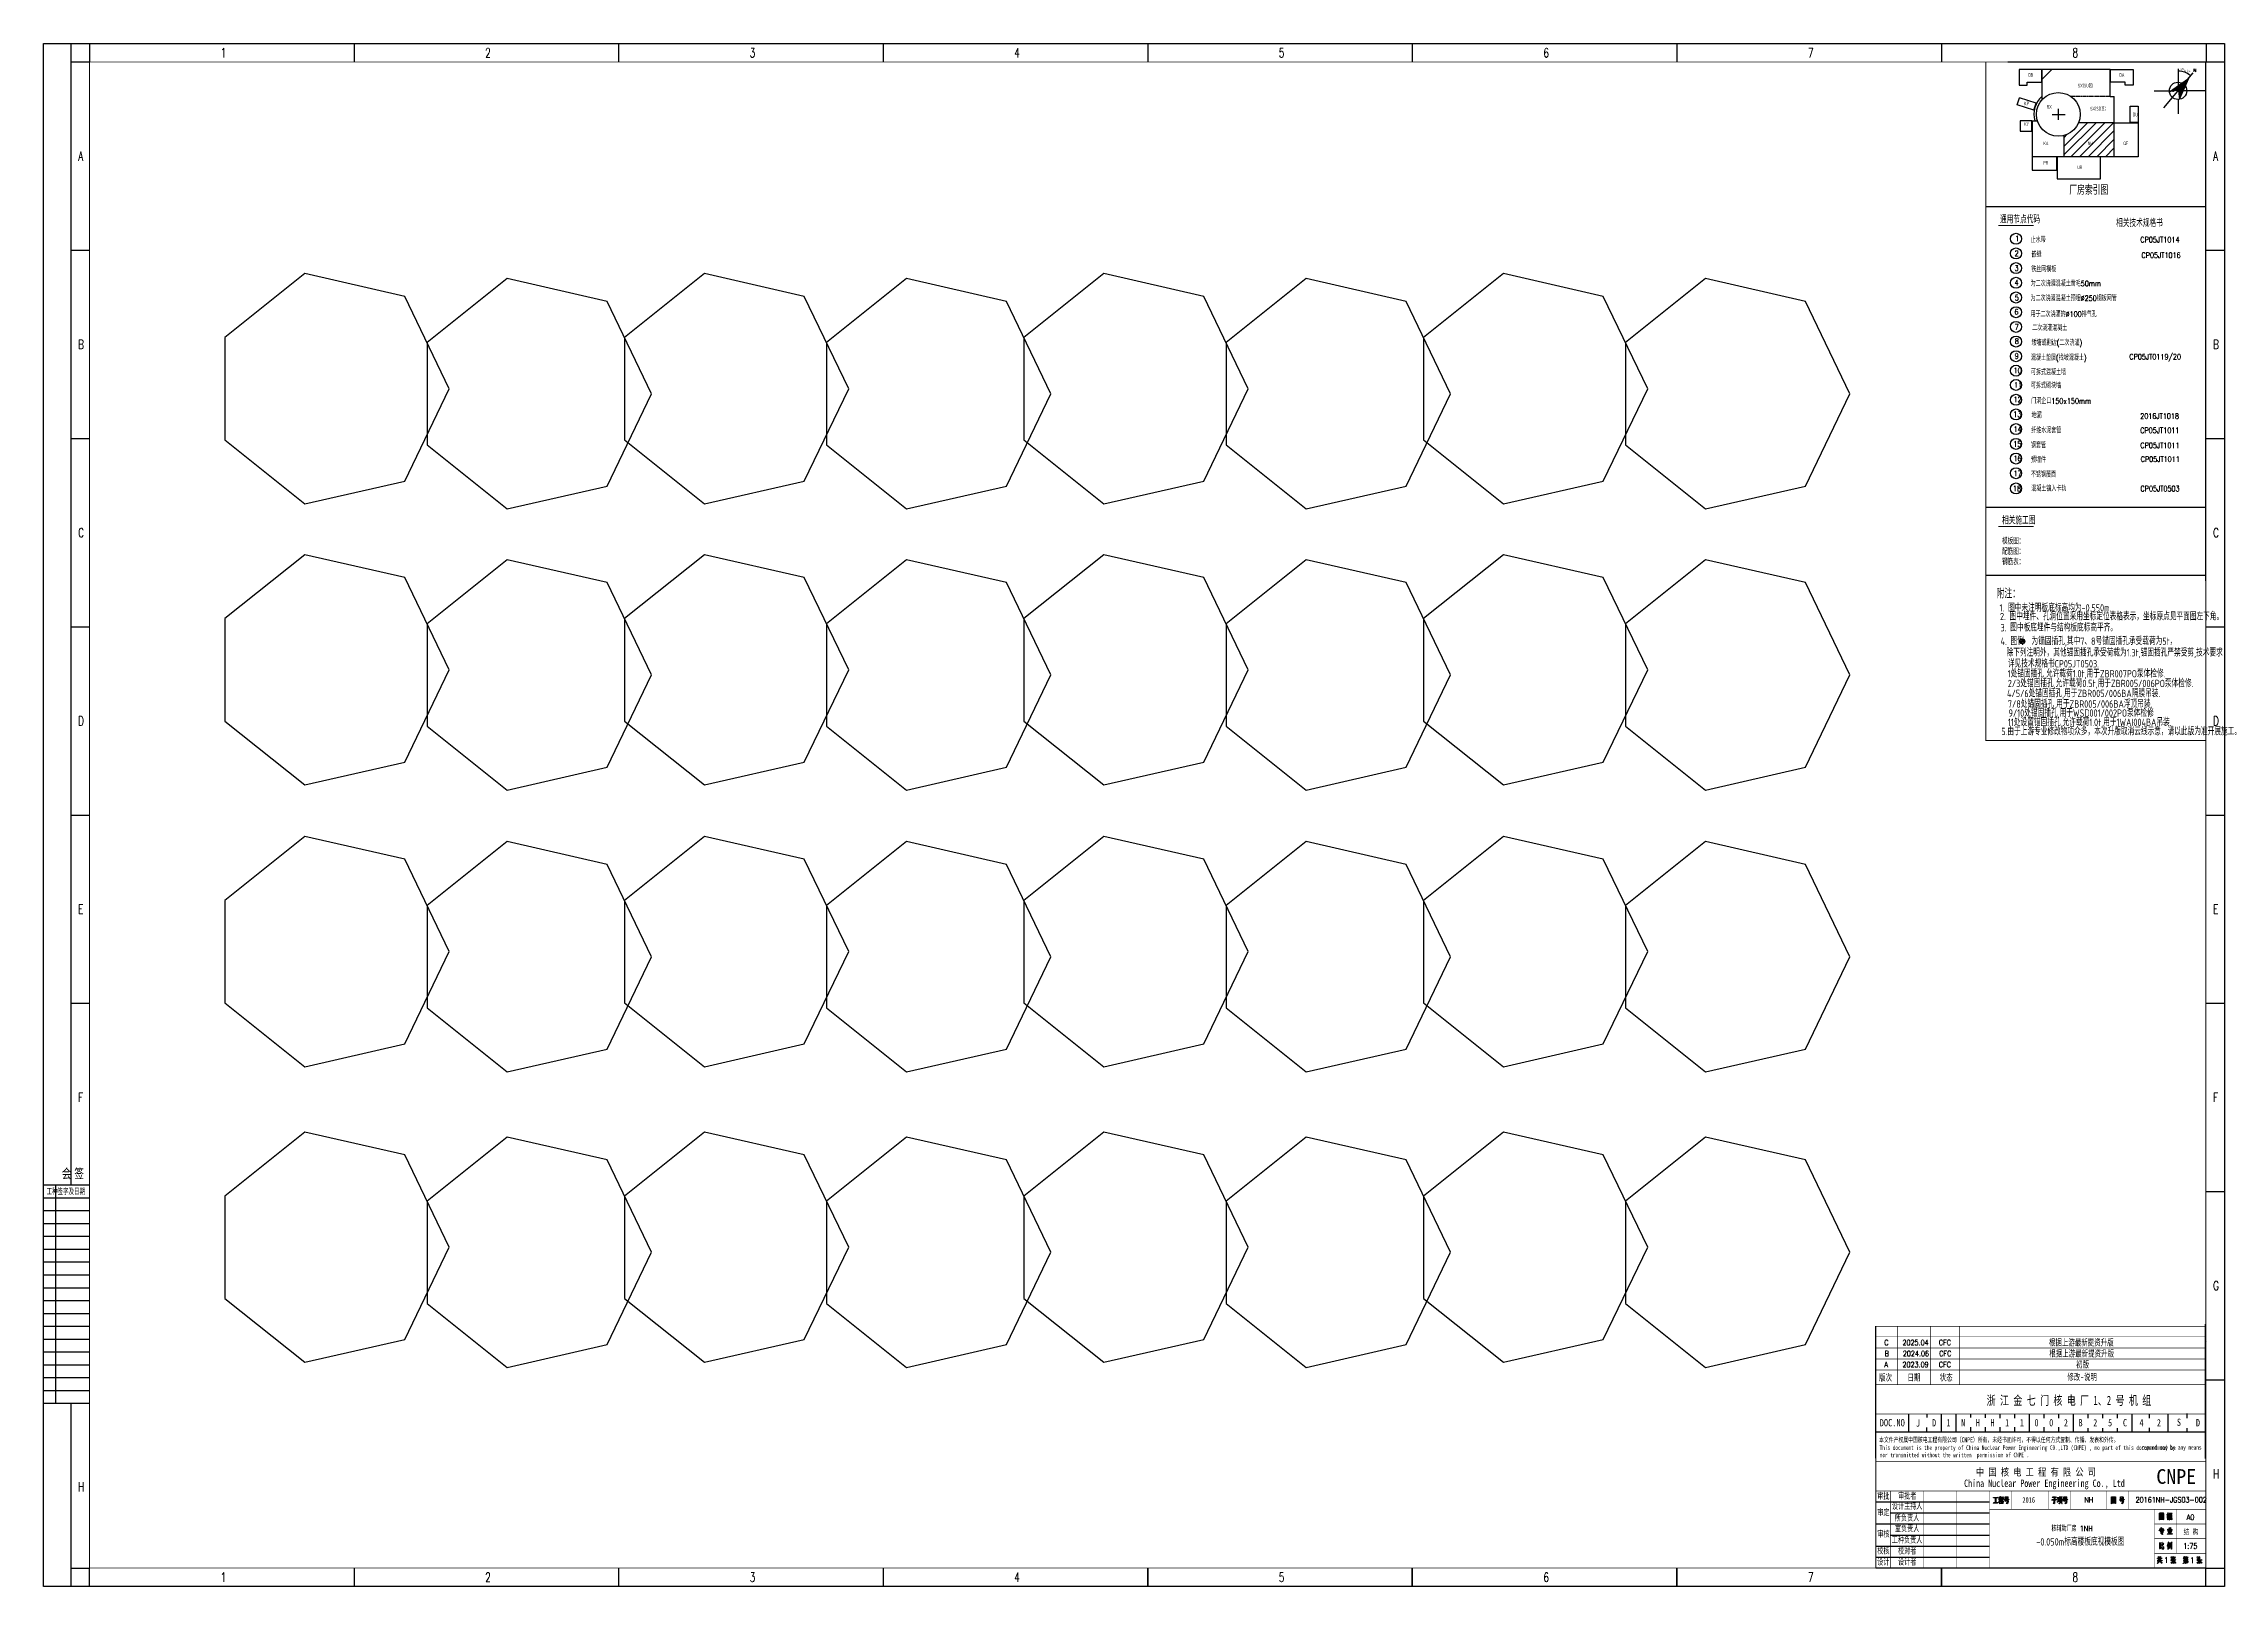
# Model space of a CAD drawing. Extents: x -324794 to 323108, y -93981 to -30906.
# Drawn here: x -324794 to -235619, y -93981 to -30906 of the extents above; entities outside this region: 2.
import ezdxf
from ezdxf.enums import TextEntityAlignment as Align

# ---------------------------------------------------------------- set-up
doc = ezdxf.new("R2010")
doc.units = 0
doc.linetypes.add('CENTER', pattern=[50.8, 31.75, -6.35, 6.35, -6.35])
doc.linetypes.add('CONTINOUS', pattern=[0])
doc.layers.get('0').update_dxf_attribs({"linetype": 'CONTINUOUS'})
for name, color, linetype in [('0S-HOLE', 1, 'CONTINUOUS'), ('1', 7, 'CONTINUOUS'), ('BORDER', 7, 'CONTINUOUS'), ('B版云线202106', 2, 'CONTINUOUS'), ('C77(文本)', 7, 'CONTINUOUS'), ('DIM', 3, 'CONTINUOUS'), ('NHFVVP_CenterLine', 4, 'CONTINUOUS'), ('PUB_TEXT', 7, 'CONTINUOUS'), ('TEXT', 4, 'CONTINUOUS'), ('TK', 4, 'CONTINUOUS'), ('wall', 7, 'CONTINUOUS'), ('中心线', 2, 'CENTER'), ('图框', 4, 'CONTINOUS'), ('缩略图', 4, 'CONTINUOUS')]:
    doc.layers.add(name, color=color, linetype=linetype)
doc.styles.add('ACP1000普通样式', font='tssdeng.shx', dxfattribs={"width": 0.7, "bigfont": 'tssdchn.shx'})
doc.styles.add('bine', font='binee.shx', dxfattribs={"width": 0.7, "bigfont": 'binec.shx'})
doc.styles.add('CHINESE-3', font='romand.shx', dxfattribs={"width": 0.8, "bigfont": 'ochinese.shx'})
doc.styles.add('HZ', font='TXT.shx', dxfattribs={"width": 0.7, "bigfont": 'hz.shx'})
doc.styles.add('HZbine', font='txt_____.ttf', dxfattribs={"width": 0.7, "bigfont": 'HZTXT'})
doc.styles.add('RH', font='romans.shx', dxfattribs={"width": 0.7, "bigfont": 'hz.shx'})
doc.styles.add('romand', font='romand.shx', dxfattribs={"width": 0.7, "height": 200, "bigfont": 'OCHINESE.shx'})
doc.styles.add('ROMANT', font='ROMANT.shx', dxfattribs={"width": 0.618, "height": 450, "bigfont": 'ochinese.shx'})
doc.styles.add('S1', font='tssdeng.shx', dxfattribs={"width": 0.7, "bigfont": 'tssdchn.shx'})
doc.styles.add('TSSD_Dimension', font='Tssdeng.shx', dxfattribs={"width": 0.7, "bigfont": 'tssdchn.shx'})
doc.styles.add('TSSD_Label', font='tssdeng.shx', dxfattribs={"width": 0.7, "bigfont": 'hztxt.shx'})
doc.styles.add('宋体', font='', dxfattribs={"width": 0.7})
doc.styles.get('宋体').set_extended_font_data('SimSun')

msp = doc.modelspace()

# ---------------------------------------------------------------- texts
at = {"color": 4, "style": 'HZbine', "width": 0.7}
for s, p in [('1', (-317554, -31469)), ('2', (-306736, -31469)), ('3', (-295918, -31469)), ('4', (-285100, -31469)), ('5', (-274282, -31469)), ('6', (-263464, -31469)), ('7', (-252646, -31469)), ('8', (-241828, -31469)), ('A', (-323380, -35693)), ('A', (-236080, -35693)), ('B', (-323380, -43390)), ('B', (-236080, -43390)), ('C', (-323380, -51087)), ('C', (-236080, -51087)), ('D', (-323380, -58783)), ('D', (-236080, -58783)), ('E', (-323380, -66480)), ('E', (-236080, -66480)), ('F', (-323380, -74177)), ('F', (-236080, -74177)), ('G', (-236080, -81874)), ('H', (-323380, -90101)), ('H', (-236080, -89571)), ('1', (-317554, -93794)), ('2', (-306736, -93794)), ('3', (-295918, -93794)), ('4', (-285100, -93794)), ('5', (-274282, -93794)), ('6', (-263464, -93794)), ('7', (-252646, -93794)), ('8', (-241828, -93794))]:
    msp.add_text(s, height=375, dxfattribs=at).set_placement(p)
at = {"color": 2, "style": '宋体', "width": 0.7}
msp.add_text('浙 江 金 七 门 核 电 厂 1、2 号 机 组', height=375, dxfattribs=at).set_placement((-245342, -86564))
at = {"color": 2, "linetype": 'Continuous', "attachment_point": 5, "style": '宋体'}
for s, width, insert, char_height in [('J', 433.11, (-248147, -87304), 300), ('D', 507.01, (-247490, -87292), 300), ('1', 507.01, (-246900, -87291), 300), ('N', 507.01, (-246300, -87291), 300), ('H', 7499.99, (-245700, -87291), 300), ('H', 507.01, (-245100, -87291), 300), ('1', 507.01, (-244500, -87291), 300), ('1', 507.01, (-243900, -87291), 300), ('0', 507.01, (-243300, -87291), 300), ('B', 507.01, (-241500, -87291), 300), ('2', 507.01, (-240900, -87291), 300), ('5', 507.01, (-240292, -87291), 300), ('C', 507.01, (-239684, -87291), 300), ('4', 507.01, (-239009, -87291), 300), ('2', 507.01, (-238296, -87291), 300), ('S', 507.01, (-237477, -87275), 300), ('D', 507.01, (-236700, -87291), 300), ('2016', 1298.16, (-243620, -90452), 225)]:
    msp.add_mtext_dynamic_manual_height_columns(s, width=width, gutter_width=75, heights=[0], dxfattribs=dict(at, insert=insert, char_height=char_height))
at = {"color": 1, "linetype": 'Continuous', "char_height": 300, "attachment_point": 5, "style": '宋体'}
for s, width, insert in [('0', 300, (-242700, -87291)), ('2', 20.28, (-242100, -87291))]:
    msp.add_mtext_dynamic_manual_height_columns(s, width=width, gutter_width=3, heights=[0], dxfattribs=dict(at, insert=insert))
at = {"color": 2, "char_height": 255, "attachment_point": 1, "style": '宋体'}
for s, width, heights, insert in [('\\pi60.01667;审批', 600, [333], (-249875, -90158)), ('\\pi63.4875;审定', 600, [0], (-249875, -90825)), ('\\pi22.55343;设计主持人', 1289.65, [0], (-249241, -90564)), ('\\pi278.89926;审批者', 1289.65, [0], (-249241, -90149)), ('\\pi62.49583;审核', 600, [0], (-249875, -91703)), ('\\pi147.50343;所负责人', 1289.65, [0], (-249241, -91044)), ('\\pi149.48676;室负责人', 1289.65, [0], (-249241, -91482)), ('\\pi59.025;校核', 600, [0], (-249875, -92388)), ('\\pi22.05759;工种负责人', 1289.65, [0], (-249241, -91946)), ('\\pi275.42843;校对者', 1289.65, [332], (-249241, -92395)), ('\\pi58.52917;设计', 600, [0], (-249875, -92845)), ('\\pi276.91593;设计者', 1289.65, [332], (-249241, -92845))]:
    msp.add_mtext_dynamic_manual_height_columns(s, width=width, gutter_width=75, heights=heights, dxfattribs=dict(at, insert=insert))
at = {"layer": '1', "color": 6, "style": '宋体', "width": 0.7}
msp.add_text('根据上游最新提资升版', height=270, dxfattribs=at).set_placement((-242794, -84140))
at = {"layer": '1', "color": 2, "style": '宋体'}
for s, height, width, p in [('根据上游最新提资升版', 270, 0.7, (-242779, -84590)), ('版次', 270, 0.7, (-249738, -85576)), ('日期 ', 270, 0.7, (-248579, -85576)), ('状态', 270, 0.7, (-247261, -85576)), ('修改-说明', 270, 0.7, (-242043, -85554)), ('初版', 270, 0.7, (-241680, -85040)), ('DOC.NO', 300, 0.8, (-249714, -87440)), ('中 国 核 电 工 程 有 限 公 司', 300, 0.8, (-245775, -89457)), ('China Nuclear Power Engineering Co., Ltd', 300, 0.7, (-246264, -89914))]:
    msp.add_text(s, height=height, dxfattribs=dict(at, width=width)).set_placement(p)
at = {"layer": '1', "color": 2, "ltscale": 0.8, "style": '宋体', "width": 0.7}
for s, height, p in [('本文件产权属中国核电工程有限公司（CNPE）所有，未经书面许可，不得以任何方式复制、传播、发表和外传。', 202.5, (-249740, -88089)), ('This document is the property of China Nuclear Power Engineering CO.,LTD (CNPE) , no part of this document may be', 187.5, (-249717, -88404)), ('reproduced by any means , ', 187.5, (-239018, -88389)), ('nor transmitted without the written  permission of CNPE .', 187.5, (-249709, -88702))]:
    msp.add_text(s, height=height, dxfattribs=at).set_placement(p)
at = {"layer": 'C77(文本)', "style": 'S1', "width": 0.7}
for s, height, p in [('通用节点代码', 300, (-244793, -38250)), ('相关施工图', 300, (-244712, -50556)), ('附注：', 350, (-244934, -53582))]:
    msp.add_text(s, height=height, dxfattribs=at).set_placement(p)
at = {"layer": 'C77(文本)', "color": 4, "style": 'S1', "width": 0.7}
for s, p in [('模板图：', (-244712, -51376)), ('配筋图：', (-244712, -51798)), ('钢筋表：', (-244712, -52221))]:
    msp.add_text(s, height=250, dxfattribs=at).set_placement(p)
at = {"layer": 'PUB_TEXT', "color": 2, "style": '宋体'}
msp.add_text('CNPE', height=600, dxfattribs=at).set_placement((-238404, -89789))
at = {"layer": 'TEXT', "style": 'HZ', "width": 0.7}
for s, height, p in [('相关技术规格书', 300, (-240047, -38399)), ('1', 225, (-244173, -38989)), ('止水带', 225, (-243539, -39046)), ('CP05JT1014', 225, (-239056, -39036)), ('3', 225, (-244199, -40201)), ('2', 225, (-244196, -39597)), ('铁丝网模板', 225, (-243518, -40241)), ('嵌缝', 225, (-243505, -39639)), ('CP05JT1016', 225, (-239010, -39671)), ('4', 225, (-244197, -40793)), (' 为二次浇灌混凝土凿毛50mm', 225, (-243711, -40826)), ('6', 225, (-244204, -41984)), ('5', 225, (-244188, -41405)), ('用于二次浇灌的%%c100排气孔', 225, (-243547, -42079)), ('为二次浇灌混凝土预埋%%C250钢板网管', 225, (-243545, -41429)), ('7', 225, (-244195, -42605)), ('二次浇灌混凝土', 225, (-243478, -42640)), ('9', 225, (-244193, -43790)), ('8', 225, (-244189, -43184)), ('混凝土垫层(找坡混凝土)', 225, (-243529, -43857)), ('矮墙或翻边(二次浇灌)', 225, (-243503, -43247)), ('CP05JT0119/20', 225, (-239506, -43821)), ('10', 225, (-244238, -44384)), ('可拆式混凝土墙', 225, (-243529, -44452)), ('12', 225, (-244241, -45572)), ('11', 225, (-244220, -44972)), ('可拆式砌块墙', 225, (-243529, -44994)), ('门洞企口150x150mm', 225, (-243516, -45629)), ('13', 225, (-244250, -46172)), ('地漏', 225, (-243503, -46217)), ('2016JT1018', 225, (-239061, -46249)), ('15', 225, (-244254, -47388)), ('14', 225, (-244240, -46783)), ('钢套管', 225, (-243529, -47441)), ('纤维水泥套管', 225, (-243516, -46829)), ('CP05JT1011', 225, (-239061, -46831)), ('CP05JT1011', 225, (-239055, -47447)), ('16', 225, (-244244, -47980)), ('预埋件', 225, (-243529, -48031)), ('CP05JT1011', 225, (-239042, -48008)), ('18', 225, (-244262, -49208)), ('17', 225, (-244235, -48592)), ('不锈钢覆面', 225, (-243529, -48630)), ('混凝土镶入卡轨', 225, (-243516, -49208)), ('CP05JT0503', 225, (-239052, -49213))]:
    msp.add_text(s, height=height, dxfattribs=at).set_placement(p)
at = {"layer": 'TEXT', "color": 1, "style": 'ACP1000普通样式', "width": 0.7}
msp.add_text('1. 图中未注明板底标高均为-0.550m.', height=300, dxfattribs=at).set_placement((-244812, -54125))
for s, p in [('2. 图中埋件、孔洞位置采用坐标定位表格表示，坐标原点见平面图左下角。', (-244796, -54568)), ('3. 图中板底埋件与结构板底标高平齐。', (-244773, -55026)), ('5.由于上游专业修改物项众多，本次升版取消云线示意，请以此版为准开展施工。', (-244741, -59269))]:
    msp.add_text(s, height=300, dxfattribs=at).set_placement(p, align=Align.BOTTOM_LEFT)
at = {"layer": 'TEXT', "color": 2, "style": 'ACP1000普通样式', "width": 0.7}
for s, p in [('4. 图例  为锚固插孔,其中7、8号锚固插孔承受载荷为5t，', (-244772, -55488)), ('除下列注明外，其他锚固插孔承受荷载为1.3t,锚固插孔严禁受剪,技术要求', (-244528, -55959)), ('详见技术规格书CP05JT0503.', (-244470, -56412)), ('1处锚固插孔,允许载荷1.0t,用于ZBR007PO泵体检修.', (-244483, -56818)), ('2/3处锚固插孔,允许载荷0.5t,用于ZBR005/006PO泵体检修.', (-244477, -57216)), ('4/5/6处锚固插孔,用于ZBR005/006BA隔膜吊装.', (-244508, -57624)), ('7/8处锚固插孔,用于ZBR005/006BA浮顶吊装.', (-244474, -58056)), ('11处设置锚固插孔,允许载荷1.0t,用于1WAI004BA吊装.', (-244472, -58805)), ('9/10处锚固插孔,用于WSD001/002PO泵体检修', (-244446, -58426))]:
    msp.add_text(s, height=300, dxfattribs=at).set_placement(p)
at = {"layer": 'TK', "color": 6, "style": 'romand', "width": 0.7}
for s, p in [('C', (-249526, -84125)), ('2025.04', (-248785, -84125)), ('CFC', (-247295, -84125))]:
    msp.add_text(s, height=225, dxfattribs=at).set_placement(p)
at = {"layer": 'TK', "color": 2}
for s, style, width, p in [('B', 'romand', 0.7, (-249512, -84575)), ('2024.06', 'romand', 0.7, (-248770, -84575)), ('CFC', 'romand', 0.7, (-247280, -84575)), ('A', 'romand', 0.7, (-249526, -85025)), ('2023.09', 'romand', 0.7, (-248785, -85025)), ('CFC', 'romand', 0.7, (-247295, -85025)), ('NH', 'romand', 0.7, (-241343, -90557)), ('结 构', 'CHINESE-3', 0.8, (-237287, -91883))]:
    msp.add_text(s, height=225, dxfattribs=dict(at, style=style, width=width)).set_placement(p)
at = {"layer": 'TK', "color": 1, "width": 0.7}
for s, height, style, p in [('20161NH-JGS03-002', 225, 'romand', (-239248, -90555)), ('核辅助厂房 1NH ', 225, 'RH', (-242688, -91729)), ('A0', 225, 'romand', (-237161, -91266)), ('-0.050m标高楼板底视模板图', 300, 'TSSD_Dimension', (-243309, -92313)), ('1:75', 225, 'romand', (-237301, -92444))]:
    msp.add_text(s, height=height, dxfattribs=dict(at, style=style)).set_placement(p)
at = {"layer": 'TK', "color": 4, "style": 'romand', "width": 0.7}
for p in [(-238082, -93017), (-237018, -93026)]:
    msp.add_text('1', height=225, dxfattribs=at).set_placement(p)

# ---------------------------------------------------------------- blocks, each defined once
blk = doc.blocks.new('会签')
at = {"color": 0}
for p, q in [((3629.7, -1305.7), (3604.7, -1305.7)), ((3611.4, -1424.7), (3611.4, -1305.7)), ((3629.7, -1312.7), (3604.7, -1312.7)), ((3629.7, -1319.7), (3604.7, -1319.7)), ((3629.7, -1326.7), (3604.7, -1326.7)), ((3629.7, -1333.7), (3604.7, -1333.7)), ((3629.7, -1340.7), (3604.7, -1340.7)), ((3629.7, -1347.7), (3604.7, -1347.7)), ((3629.7, -1354.7), (3604.7, -1354.7)), ((3629.7, -1361.7), (3604.7, -1361.7)), ((3629.7, -1368.7), (3604.7, -1368.7)), ((3629.7, -1375.7), (3604.7, -1375.7)), ((3629.7, -1382.7), (3604.7, -1382.7)), ((3629.7, -1389.7), (3604.7, -1389.7)), ((3629.7, -1396.7), (3604.7, -1396.7)), ((3629.7, -1403.7), (3604.7, -1403.7)), ((3629.7, -1410.7), (3604.7, -1410.7)), ((3629.7, -1417.7), (3604.7, -1417.7)), ((3629.7, -1424.7), (3604.7, -1424.7))]:
    blk.add_line(p, q, dxfattribs=at)
at = {"color": 0, "style": 'bine', "width": 0.7}
for s, height, p in [('会 签  ', 6, (3622.2, -1302.5)), ('工种签字及日期', 3.3, (3616.8, -1310.9))]:
    blk.add_text(s, height=height, dxfattribs=at).set_placement(p, align=Align.CENTER)
blk = doc.blocks.new('_ClosedBlank')
at = {"color": 0}
blk.add_lwpolyline([(0, 0, 0, 0.658, 0), (-2.5, 0, 0.658, 0.658, 0)], format="xyseb", dxfattribs=at)
blk = doc.blocks.new('A$C5E8E3E41')
at = {"layer": 'DIM'}
blk.add_line((160, -2794), (1787, -851), dxfattribs=at)
blk.add_arc((0, -2986), 2685, 52.20852, 87.86565, dxfattribs=at)
at = {"layer": '缩略图'}
for p, q in [((0, 0), (0, -2316)), ((-1925, -5287), (2050, -536)), ((-3235, -2986), (-671, -2986)), ((3695, -2985), (0, -2986)), ((0, -4168), (0, -6137))]:
    blk.add_line(p, q, dxfattribs=at)
blk.add_lwpolyline([(-1172, -3135), (1408, -1304), (135, -4160)], dxfattribs=at)
blk.add_circle((0, -2986), 1181, dxfattribs=at)
blk.add_point((-669, -3033), dxfattribs=at)
blk.add_point((-669, -3033), dxfattribs=at)
for points in [[(0, -2986), (-1172, -3135), (1408, -1304)], [(135, -4160), (1408, -1304), (0, -2986)]]:
    blk.add_solid(points, dxfattribs=at)
at = {"layer": 'DIM', "xscale": 100, "yscale": 100, "zscale": 100}
for p, rotation in [((0, -301), 178.9328260940947), ((1723, -927), 321.1413489768363)]:
    blk.add_blockref('_ClosedBlank', p, dxfattribs=dict(at, rotation=rotation))
at = {"layer": 'DIM', "color": 7, "insert": (1004, -222), "char_height": 300, "attachment_point": 5, "rotation": 340.03709, "style": 'TSSD_Dimension'}
blk.add_mtext('\\A1;40°44\'40"', dxfattribs=at)
at = {"layer": '缩略图', "style": 'ROMANT'}
blk.add_text('N', height=400, dxfattribs=at).set_placement((2099, -395))
blk = doc.blocks.new('A$C3CC76250')
at = {"layer": 'TEXT', "lineweight": 30}
h = blk.add_hatch(dxfattribs=at)
h.set_pattern_fill('ANSI31', color=256, scale=3000, style=0)
h.set_pattern_definition([(45, (-770190, -402651), (-6735.19, 6735.19), [])])
h.paths.add_polyline_path([(1880, 0), (1880, -2491, -0.3755255), (4213, -2205), (7459, -2205), (7459, 0)])
h.paths.add_polyline_path([(4731, -1679), (4731, -1022), (6141, -1022), (6141, -1679)], flags=24)
h = blk.add_hatch(dxfattribs=at)
h.set_pattern_fill('ANSI31', color=5, scale=4000, style=0)
h.set_pattern_definition([(45, (-510316.34, 2095162.27), (-353.55339, 353.55339), [])])
h.paths.add_polyline_path([(7781, -4361), (4861, -4361, -0.2311413), (3690, -5401), (3690, -7140), (7781, -7140)])
h.paths.add_polyline_path([(5553, -6236), (5965, -6236), (5965, -5872), (5553, -5872)], flags=24)
at = {"linetype": 'CENTER', "ltscale": 0.3}
blk.add_line((7459, -2205), (4213, -2205), dxfattribs=at)
at = {"layer": '中心线'}
for p, q in [((3210, -3227), (3210, -4134)), ((2709, -3682), (3757, -3682))]:
    blk.add_line(p, q, dxfattribs=at)
at = {"layer": '缩略图'}
for p, q in [((7459, 0), (1880, 0)), ((1880, -2491), (1880, 0)), ((7459, -2205), (7459, 0)), ((-152, -2905), (39, -2319)), ((1202, -3349), (-152, -2905)), ((1397, -2765), (39, -2319)), ((1202, -3349), (1397, -2765)), ((7459, -2205), (7781, -2205)), ((7781, -7140), (7781, -2205)), ((1068, -4221), (1068, -7140)), ((1068, -4221), (1509, -4221)), ((7781, -4361), (4861, -4361)), ((3690, -7140), (3690, -5401)), ((3690, -7140), (1068, -7140)), ((7781, -7140), (3690, -7140))]:
    blk.add_line(p, q, dxfattribs=at)
for points in [[(0, -1281), (651, -1281), (651, -1050), (1862, -1050), (1862, 0), (0, 0), (0, -1281)], [(9339, -1281), (8688, -1281), (8688, -1050), (7477, -1050), (7477, 0), (9339, 0), (9339, -1281)], [(1068, -7147), (1068, -8239), (3097, -8239), (3097, -7147), (1068, -7147)]]:
    blk.add_lwpolyline(points, dxfattribs=at)
for points in [[(9083, -4354), (9083, -3017), (9748, -3017), (9748, -4354)], [(1057, -4221), (77, -4221), (77, -5061), (1057, -5061)], [(7788, -4361), (9748, -4361), (9748, -7140), (7788, -7140)], [(3105, -8953), (6654, -8953), (6654, -7147), (3105, -7147)]]:
    blk.add_lwpolyline(points, close=True, dxfattribs=at)
blk.add_circle((3210, -3682), 1785, dxfattribs=at)
blk.add_arc((3210, -3682), 1995, 131.81448, 195.67471, dxfattribs=at)
at = {"layer": 'TEXT', "color": 7, "lineweight": 30, "xscale": 0.6000000000000001, "yscale": 0.6000000000000001, "zscale": 0.6000000000000001}
blk.add_blockref('A$C5E8E3E41', (13001, 36), dxfattribs=at)
at = {"color": 0, "linetype": 'ByBlock', "style": 'TSSD_Label', "width": 0.7}
for s, p in [('DB', (748, -610)), ('DA', (8191, -610)), ('KP', (411, -2945)), ('RX', (2258, -3207)), ('DU', (9291, -3840)), ('KY', (411, -4620)), ('KA', (1987, -6198)), ('NH', (5613, -6198)), ('QF', (8525, -6198)), ('PR', (1987, -7785)), ('UR', (4761, -8162))]:
    blk.add_text(s, height=300, dxfattribs=at).set_placement(p)
at = {"linetype": 'ByBlock', "style": 'TSSD_Label', "width": 0.7}
for s, p in [('SX(SU区)', (4801, -1479)), ('SX(SD区)', (5813, -3361))]:
    blk.add_text(s, height=300, dxfattribs=at).set_placement(p)
blk = doc.blocks.new('A$C4f303797')
at = {"layer": 'TEXT', "color": 7, "lineweight": 30, "xscale": 0.5, "yscale": 0.5, "zscale": 0.5}
blk.add_blockref('A$C3CC76250', (76, 4477), dxfattribs=at)
at = {"layer": 'C77(文本)', "color": 0, "style": 'S1', "width": 0.7}
blk.add_text('厂房索引图', height=350, dxfattribs=at).set_placement((2130, -751), align=Align.BOTTOM_LEFT)
blk = doc.blocks.new('A$Cc6a5050b')
at = {"layer": 'NHFVVP_CenterLine', "ltscale": 10}
blk.add_blockref('A$C4f303797', (-7851, -5335), dxfattribs=at)
blk = doc.blocks.new('A$Ce1f04ecb')
at = {"layer": 'B版云线202106', "xscale": 0.5, "yscale": 0.5, "zscale": 0.5}
blk.add_blockref('A$Cc6a5050b', (-286, -226), dxfattribs=at)

# ---------------------------------------------------------------- hatches: boundary and pattern name
at = {"layer": '1'}
h = msp.add_hatch(color=2, dxfattribs=at)
h.paths.add_polyline_path([(-244967, -90361), (-244885, -90361), (-244901, -90338), (-244912, -90354), (-245061, -90354), (-245055, -90364), (-245046, -90361), (-245037, -90361), (-244980, -90361), (-244980, -90566), (-245074, -90566), (-245067, -90576), (-245058, -90573), (-245049, -90572), (-244873, -90572), (-244890, -90548), (-244902, -90566), (-244967, -90566)])
h.paths.add_polyline_path([(-244798, -90473), (-244798, -90452), (-244798, -90442), (-244791, -90452), (-244786, -90463), (-244782, -90474), (-244781, -90477), (-244776, -90487), (-244771, -90484), (-244770, -90482), (-244768, -90470), (-244771, -90459), (-244772, -90458), (-244778, -90452), (-244786, -90445), (-244796, -90439), (-244798, -90437), (-244798, -90412), (-244761, -90412), (-244776, -90392), (-244785, -90406), (-244798, -90406), (-244798, -90343), (-244786, -90340), (-244776, -90338), (-244769, -90337), (-244767, -90337), (-244778, -90314), (-244783, -90320), (-244791, -90325), (-244802, -90331), (-244807, -90333), (-244817, -90338), (-244827, -90341), (-244835, -90344), (-244844, -90346), (-244846, -90347), (-244846, -90352), (-244834, -90350), (-244824, -90349), (-244816, -90347), (-244809, -90346), (-244809, -90406), (-244853, -90406), (-244846, -90416), (-244839, -90412), (-244812, -90412), (-244814, -90423), (-244816, -90435), (-244819, -90448), (-244822, -90461), (-244825, -90476), (-244829, -90487), (-244832, -90499), (-244836, -90510), (-244841, -90522), (-244845, -90534), (-244850, -90546), (-244853, -90551), (-244851, -90555), (-244839, -90535), (-244834, -90525), (-244829, -90514), (-244824, -90503), (-244820, -90491), (-244816, -90478), (-244812, -90466), (-244809, -90458), (-244810, -90476), (-244810, -90563), (-244810, -90575), (-244810, -90585), (-244811, -90595), (-244811, -90603), (-244797, -90594), (-244797, -90590), (-244798, -90583), (-244798, -90566), (-244798, -90554)])
h.paths.add_polyline_path([(-244665, -90347), (-244658, -90339), (-244670, -90322), (-244677, -90333), (-244742, -90333), (-244755, -90322), (-244754, -90335), (-244754, -90335), (-244754, -90349), (-244754, -90362), (-244754, -90390), (-244754, -90404), (-244754, -90417), (-244754, -90430), (-244755, -90434), (-244742, -90427), (-244742, -90412), (-244677, -90412), (-244677, -90428), (-244665, -90422), (-244665, -90414), (-244665, -90404), (-244665, -90392), (-244665, -90377)])
h.paths.add_polyline_path([(-244742, -90339), (-244677, -90339), (-244677, -90406), (-244742, -90406)], flags=16)
h.paths.add_polyline_path([(-244705, -90457), (-244652, -90457), (-244665, -90437), (-244675, -90451), (-244766, -90451), (-244759, -90461), (-244751, -90457), (-244716, -90457), (-244716, -90512), (-244761, -90512), (-244754, -90522), (-244746, -90518), (-244716, -90518), (-244716, -90577), (-244779, -90577), (-244772, -90587), (-244763, -90584), (-244755, -90583), (-244645, -90583), (-244660, -90562), (-244671, -90577), (-244705, -90577), (-244705, -90518), (-244656, -90518), (-244670, -90498), (-244679, -90512), (-244705, -90512)])
h.paths.add_polyline_path([(-244469, -90381), (-244469, -90338), (-244463, -90329), (-244475, -90314), (-244483, -90327), (-244569, -90327), (-244582, -90317), (-244582, -90330), (-244582, -90343), (-244581, -90356), (-244581, -90383), (-244582, -90397), (-244582, -90410), (-244582, -90423), (-244582, -90423), (-244569, -90417), (-244569, -90404), (-244482, -90404), (-244482, -90418), (-244469, -90411), (-244469, -90403), (-244469, -90393)])
h.paths.add_polyline_path([(-244569, -90333), (-244482, -90333), (-244482, -90398), (-244569, -90398)], flags=16)
h.paths.add_polyline_path([(-244544, -90443), (-244427, -90443), (-244443, -90421), (-244455, -90437), (-244623, -90437), (-244616, -90447), (-244608, -90443), (-244559, -90443), (-244562, -90457), (-244565, -90470), (-244566, -90473), (-244571, -90484), (-244576, -90490), (-244566, -90507), (-244558, -90496), (-244478, -90496), (-244480, -90517), (-244482, -90534), (-244485, -90548), (-244488, -90559), (-244490, -90566), (-244493, -90570), (-244499, -90572), (-244507, -90572), (-244516, -90571), (-244527, -90567), (-244537, -90563), (-244538, -90568), (-244527, -90576), (-244519, -90583), (-244513, -90592), (-244511, -90600), (-244511, -90602), (-244500, -90598), (-244492, -90593), (-244490, -90592), (-244483, -90585), (-244478, -90578), (-244476, -90573), (-244474, -90565), (-244472, -90554), (-244469, -90539), (-244467, -90522), (-244464, -90503), (-244456, -90494), (-244469, -90476), (-244478, -90490), (-244556, -90490)])
h = msp.add_hatch(color=2, dxfattribs=at)
h.paths.add_polyline_path([(-242566, -90570), (-242566, -90447), (-242474, -90447), (-242495, -90419), (-242509, -90441), (-242566, -90441), (-242566, -90417), (-242557, -90409), (-242564, -90402), (-242555, -90393), (-242547, -90385), (-242538, -90377), (-242531, -90370), (-242524, -90364), (-242517, -90358), (-242506, -90351), (-242498, -90347), (-242491, -90347), (-242509, -90318), (-242521, -90333), (-242655, -90333), (-242648, -90343), (-242640, -90340), (-242631, -90339), (-242520, -90339), (-242568, -90398), (-242580, -90387), (-242579, -90427), (-242579, -90441), (-242676, -90441), (-242669, -90451), (-242660, -90448), (-242651, -90447), (-242579, -90447), (-242579, -90553), (-242581, -90566), (-242586, -90570), (-242593, -90569), (-242601, -90568), (-242612, -90566), (-242618, -90565), (-242618, -90571), (-242607, -90577), (-242598, -90583), (-242593, -90591), (-242589, -90599), (-242589, -90603), (-242579, -90598), (-242572, -90590), (-242568, -90581)])
h.paths.add_polyline_path([(-242347, -90391), (-242282, -90391), (-242282, -90526), (-242270, -90516), (-242270, -90502), (-242271, -90476), (-242271, -90396), (-242263, -90388), (-242277, -90372), (-242285, -90385), (-242324, -90385), (-242319, -90368), (-242315, -90355), (-242311, -90344), (-242309, -90335), (-242308, -90334), (-242252, -90334), (-242268, -90313), (-242279, -90328), (-242376, -90328), (-242369, -90338), (-242360, -90335), (-242351, -90334), (-242324, -90334), (-242325, -90344), (-242326, -90356), (-242328, -90371), (-242329, -90385), (-242346, -90385), (-242359, -90375), (-242359, -90387), (-242358, -90400), (-242358, -90427), (-242358, -90440), (-242358, -90469), (-242358, -90484), (-242358, -90497), (-242359, -90510), (-242359, -90522), (-242359, -90531), (-242347, -90519)])
h.paths.add_polyline_path([(-242388, -90501), (-242375, -90492), (-242371, -90490), (-242373, -90485), (-242405, -90499), (-242405, -90363), (-242369, -90363), (-242384, -90343), (-242394, -90357), (-242451, -90357), (-242444, -90367), (-242435, -90364), (-242426, -90363), (-242416, -90363), (-242416, -90504), (-242430, -90511), (-242440, -90515), (-242448, -90519), (-242453, -90520), (-242453, -90521), (-242443, -90544), (-242438, -90536), (-242432, -90531), (-242429, -90528), (-242424, -90525), (-242418, -90520), (-242410, -90514), (-242400, -90508)])
h.paths.add_polyline_path([(-242314, -90529), (-242313, -90522), (-242311, -90512), (-242310, -90500), (-242309, -90487), (-242309, -90472), (-242309, -90455), (-242308, -90438), (-242300, -90429), (-242321, -90413), (-242320, -90427), (-242320, -90454), (-242321, -90481), (-242321, -90493), (-242323, -90508), (-242325, -90522), (-242328, -90534), (-242332, -90545), (-242335, -90552), (-242340, -90559), (-242345, -90566), (-242352, -90573), (-242360, -90580), (-242369, -90587), (-242380, -90594), (-242386, -90598), (-242384, -90602), (-242373, -90596), (-242363, -90591), (-242355, -90585), (-242347, -90580), (-242340, -90574), (-242336, -90571), (-242329, -90562), (-242324, -90553), (-242319, -90542)])
h.paths.add_polyline_path([(-242279, -90547), (-242288, -90540), (-242299, -90531), (-242308, -90524), (-242309, -90528), (-242301, -90539), (-242293, -90549), (-242287, -90557), (-242283, -90563), (-242277, -90573), (-242271, -90584), (-242267, -90591), (-242262, -90598), (-242258, -90591), (-242257, -90578), (-242261, -90567), (-242263, -90565), (-242267, -90560), (-242272, -90554)])
h.paths.add_polyline_path([(-242071, -90381), (-242071, -90338), (-242065, -90329), (-242077, -90314), (-242085, -90327), (-242171, -90327), (-242184, -90317), (-242184, -90330), (-242183, -90343), (-242183, -90397), (-242184, -90410), (-242184, -90423), (-242184, -90423), (-242171, -90417), (-242171, -90404), (-242084, -90404), (-242084, -90418), (-242071, -90411), (-242071, -90403), (-242071, -90393)])
h.paths.add_polyline_path([(-242171, -90333), (-242084, -90333), (-242084, -90398), (-242171, -90398)], flags=16)
h.paths.add_polyline_path([(-242146, -90443), (-242029, -90443), (-242045, -90421), (-242056, -90437), (-242225, -90437), (-242218, -90447), (-242210, -90443), (-242161, -90443), (-242163, -90457), (-242166, -90470), (-242168, -90473), (-242173, -90484), (-242178, -90490), (-242168, -90507), (-242160, -90496), (-242079, -90496), (-242082, -90517), (-242084, -90534), (-242087, -90548), (-242090, -90559), (-242092, -90566), (-242095, -90570), (-242096, -90571), (-242101, -90572), (-242109, -90572), (-242118, -90571), (-242129, -90567), (-242139, -90563), (-242140, -90568), (-242129, -90576), (-242121, -90583), (-242115, -90592), (-242113, -90600), (-242113, -90602), (-242102, -90598), (-242094, -90593), (-242092, -90592), (-242085, -90585), (-242080, -90578), (-242078, -90573), (-242076, -90565), (-242073, -90554), (-242071, -90539), (-242069, -90522), (-242066, -90503), (-242057, -90494), (-242071, -90476), (-242080, -90490), (-242158, -90490)])
h = msp.add_hatch(color=2, dxfattribs=at)
h.paths.add_polyline_path([(-240070, -90550), (-240070, -90337), (-240065, -90329), (-240077, -90314), (-240084, -90326), (-240221, -90326), (-240235, -90314), (-240235, -90329), (-240234, -90342), (-240234, -90578), (-240235, -90591), (-240235, -90602), (-240222, -90594), (-240222, -90573), (-240082, -90573), (-240082, -90599), (-240069, -90589), (-240070, -90577), (-240070, -90564)])
h.paths.add_polyline_path([(-240222, -90492), (-240213, -90487), (-240204, -90482), (-240196, -90477), (-240188, -90471), (-240180, -90465), (-240172, -90457), (-240164, -90450), (-240157, -90442), (-240156, -90441), (-240149, -90450), (-240141, -90458), (-240134, -90465), (-240126, -90472), (-240118, -90477), (-240109, -90482), (-240101, -90486), (-240097, -90477), (-240089, -90471), (-240086, -90470), (-240086, -90465), (-240096, -90463), (-240106, -90461), (-240115, -90458), (-240124, -90454), (-240132, -90449), (-240139, -90442), (-240145, -90435), (-240149, -90431), (-240141, -90419), (-240135, -90409), (-240129, -90400), (-240125, -90393), (-240118, -90383), (-240111, -90377), (-240107, -90376), (-240122, -90353), (-240130, -90366), (-240174, -90366), (-240169, -90355), (-240167, -90352), (-240160, -90344), (-240177, -90332), (-240082, -90332), (-240082, -90567), (-240222, -90567)], flags=16)
h.paths.add_polyline_path([(-240189, -90519), (-240189, -90514), (-240165, -90518), (-240155, -90520), (-240147, -90522), (-240140, -90524), (-240135, -90527), (-240130, -90531), (-240124, -90540), (-240122, -90551), (-240123, -90555), (-240127, -90559), (-240135, -90552), (-240136, -90550), (-240141, -90545), (-240148, -90540), (-240156, -90535), (-240165, -90530), (-240176, -90525)], flags=0)
h.paths.add_polyline_path([(-240222, -90487), (-240222, -90332), (-240178, -90332), (-240180, -90341), (-240182, -90353), (-240187, -90368), (-240189, -90375), (-240193, -90386), (-240197, -90398), (-240202, -90409), (-240207, -90421), (-240212, -90432), (-240210, -90434), (-240204, -90425), (-240198, -90415), (-240192, -90405), (-240186, -90394), (-240181, -90382), (-240180, -90380), (-240177, -90391), (-240173, -90403), (-240169, -90414), (-240164, -90427), (-240162, -90431), (-240167, -90438), (-240174, -90446), (-240181, -90453), (-240188, -90461), (-240197, -90468), (-240205, -90475), (-240214, -90482)], flags=16)
h.paths.add_polyline_path([(-240171, -90473), (-240170, -90468), (-240165, -90470), (-240155, -90474), (-240146, -90477), (-240140, -90481), (-240134, -90488), (-240133, -90501), (-240136, -90509), (-240141, -90503), (-240146, -90497), (-240153, -90490), (-240161, -90482)], flags=0)
h.paths.add_polyline_path([(-240156, -90421), (-240160, -90413), (-240165, -90403), (-240170, -90391), (-240175, -90377), (-240177, -90372), (-240130, -90372), (-240135, -90385), (-240141, -90396), (-240146, -90406), (-240152, -90416)], flags=16)
h.paths.add_polyline_path([(-239761, -90381), (-239761, -90338), (-239754, -90329), (-239767, -90314), (-239774, -90327), (-239861, -90327), (-239874, -90317), (-239874, -90330), (-239873, -90343), (-239873, -90397), (-239874, -90410), (-239874, -90423), (-239874, -90423), (-239861, -90417), (-239861, -90404), (-239774, -90404), (-239774, -90418), (-239761, -90411), (-239761, -90403), (-239761, -90393)])
h.paths.add_polyline_path([(-239861, -90333), (-239774, -90333), (-239774, -90398), (-239861, -90398)], flags=16)
h.paths.add_polyline_path([(-239836, -90443), (-239719, -90443), (-239735, -90421), (-239746, -90437), (-239915, -90437), (-239908, -90447), (-239900, -90443), (-239851, -90443), (-239853, -90457), (-239856, -90470), (-239858, -90473), (-239863, -90484), (-239868, -90490), (-239858, -90507), (-239849, -90496), (-239769, -90496), (-239772, -90517), (-239774, -90534), (-239777, -90548), (-239779, -90559), (-239782, -90566), (-239785, -90570), (-239791, -90572), (-239799, -90572), (-239807, -90571), (-239819, -90567), (-239828, -90563), (-239830, -90568), (-239819, -90576), (-239811, -90583), (-239805, -90592), (-239802, -90600), (-239802, -90602), (-239792, -90598), (-239784, -90593), (-239782, -90592), (-239775, -90585), (-239770, -90578), (-239768, -90573), (-239766, -90565), (-239763, -90554), (-239761, -90539), (-239758, -90522), (-239756, -90503), (-239747, -90494), (-239761, -90476), (-239770, -90490), (-239848, -90490)])
h = msp.add_hatch(color=2, dxfattribs=at)
h.paths.add_polyline_path([(-238210, -91716), (-238207, -91702), (-238206, -91692), (-238086, -91692), (-238103, -91668), (-238116, -91686), (-238205, -91686), (-238203, -91672), (-238201, -91659), (-238199, -91646), (-238198, -91638), (-238113, -91638), (-238128, -91616), (-238140, -91632), (-238197, -91632), (-238195, -91619), (-238193, -91605), (-238191, -91593), (-238185, -91587), (-238204, -91572), (-238204, -91580), (-238205, -91591), (-238206, -91605), (-238208, -91622), (-238209, -91632), (-238267, -91632), (-238260, -91642), (-238251, -91639), (-238242, -91638), (-238210, -91638), (-238212, -91652), (-238214, -91666), (-238216, -91678), (-238217, -91686), (-238290, -91686), (-238283, -91696), (-238275, -91693), (-238266, -91692), (-238218, -91692), (-238221, -91710), (-238223, -91722), (-238225, -91730), (-238231, -91740), (-238233, -91742), (-238221, -91757), (-238215, -91747), (-238139, -91747), (-238146, -91760), (-238153, -91773), (-238159, -91784), (-238165, -91794), (-238170, -91803), (-238174, -91811), (-238176, -91813), (-238183, -91809), (-238191, -91804), (-238209, -91796), (-238219, -91791), (-238226, -91788), (-238227, -91793), (-238216, -91803), (-238205, -91811), (-238196, -91819), (-238188, -91826), (-238181, -91833), (-238175, -91840), (-238170, -91846), (-238168, -91849), (-238160, -91861), (-238154, -91862), (-238153, -91859), (-238152, -91847), (-238152, -91838), (-238155, -91831), (-238163, -91823), (-238171, -91816), (-238164, -91806), (-238156, -91796), (-238150, -91787), (-238144, -91779), (-238140, -91773), (-238132, -91764), (-238124, -91757), (-238116, -91754), (-238115, -91753), (-238130, -91728), (-238138, -91740), (-238214, -91740), (-238212, -91729)])
h.paths.add_polyline_path([(-237898, -91737), (-237901, -91730), (-237904, -91722), (-237909, -91712), (-237914, -91701), (-237920, -91688), (-237927, -91674), (-237936, -91659), (-237942, -91646), (-237946, -91648), (-237940, -91665), (-237935, -91681), (-237930, -91695), (-237926, -91708), (-237922, -91720), (-237919, -91731), (-237915, -91750), (-237914, -91757), (-237910, -91773), (-237907, -91780), (-237903, -91778), (-237901, -91776), (-237897, -91765), (-237896, -91753), (-237897, -91742)], flags=17)
h.paths.add_polyline_path([(-237822, -91603), (-237813, -91592), (-237835, -91579), (-237834, -91595), (-237834, -91609), (-237834, -91621), (-237834, -91835), (-237870, -91835), (-237870, -91603), (-237862, -91594), (-237883, -91581), (-237883, -91595), (-237882, -91609), (-237882, -91621), (-237882, -91835), (-237956, -91835), (-237948, -91845), (-237940, -91842), (-237931, -91841), (-237747, -91841), (-237766, -91815), (-237780, -91835), (-237822, -91835), (-237822, -91793), (-237817, -91786), (-237812, -91778), (-237807, -91769), (-237802, -91760), (-237797, -91750), (-237792, -91738), (-237787, -91727), (-237781, -91714), (-237776, -91701), (-237770, -91687), (-237765, -91673), (-237755, -91667), (-237778, -91646), (-237780, -91657), (-237782, -91669), (-237788, -91693), (-237791, -91704), (-237795, -91716), (-237799, -91729), (-237803, -91741), (-237808, -91753), (-237813, -91765), (-237822, -91783)])
h = msp.add_hatch(color=2, dxfattribs=at)
h.paths.add_polyline_path([(-238113, -90997), (-238108, -90989), (-238120, -90974), (-238127, -90985), (-238264, -90985), (-238278, -90974), (-238278, -90989), (-238277, -91002), (-238277, -91015), (-238277, -91022), (-238277, -91210), (-238277, -91224), (-238277, -91237), (-238278, -91251), (-238278, -91262), (-238265, -91254), (-238265, -91233), (-238125, -91233), (-238125, -91259), (-238112, -91249), (-238112, -91237), (-238113, -91224), (-238113, -91210), (-238113, -91204)])
h.paths.add_polyline_path([(-238265, -90992), (-238221, -90992), (-238125, -90992), (-238125, -91227), (-238265, -91227), (-238265, -91152)], flags=16)
h.paths.add_polyline_path([(-238257, -91141), (-238248, -91134), (-238240, -91127), (-238231, -91120), (-238224, -91113), (-238217, -91106), (-238211, -91098), (-238205, -91090), (-238207, -91086), (-238212, -91074), (-238216, -91062), (-238220, -91051), (-238223, -91039), (-238224, -91042), (-238229, -91054), (-238235, -91064), (-238241, -91075), (-238247, -91085), (-238253, -91094), (-238255, -91092), (-238255, -91092), (-238250, -91080), (-238245, -91069), (-238240, -91058), (-238236, -91046), (-238232, -91034), (-238230, -91027), (-238225, -91013), (-238223, -91001), (-238221, -90992), (-238219, -90992), (-238203, -91004), (-238210, -91012), (-238212, -91015), (-238217, -91025), (-238173, -91025), (-238165, -91013), (-238151, -91035), (-238153, -91037), (-238161, -91043), (-238168, -91053), (-238172, -91059), (-238178, -91069), (-238184, -91079), (-238192, -91090), (-238188, -91095), (-238182, -91102), (-238175, -91108), (-238167, -91113), (-238158, -91118), (-238149, -91121), (-238139, -91123), (-238129, -91124), (-238129, -91129), (-238132, -91131), (-238141, -91137), (-238144, -91145), (-238152, -91142), (-238161, -91137), (-238169, -91131), (-238177, -91125), (-238185, -91118), (-238192, -91109), (-238199, -91100), (-238200, -91102), (-238207, -91110), (-238215, -91117), (-238223, -91124), (-238231, -91131), (-238239, -91137), (-238247, -91142), (-238256, -91147), (-238264, -91151), (-238264, -91146)], flags=0)
h.paths.add_polyline_path([(-238214, -91133), (-238213, -91128), (-238208, -91129), (-238197, -91133), (-238189, -91137), (-238183, -91140), (-238177, -91148), (-238176, -91160), (-238179, -91168), (-238185, -91163), (-238189, -91157), (-238196, -91150), (-238204, -91142)], flags=0)
h.paths.add_polyline_path([(-238232, -91174), (-238220, -91176), (-238208, -91178), (-238198, -91180), (-238190, -91182), (-238183, -91184), (-238178, -91187), (-238173, -91191), (-238167, -91200), (-238165, -91210), (-238166, -91215), (-238170, -91219), (-238178, -91212), (-238179, -91210), (-238184, -91205), (-238191, -91200), (-238199, -91195), (-238208, -91190), (-238219, -91185), (-238232, -91179)], flags=0)
h.paths.add_polyline_path([(-238199, -91080), (-238203, -91072), (-238208, -91063), (-238213, -91051), (-238218, -91037), (-238220, -91032), (-238173, -91032), (-238179, -91044), (-238184, -91056), (-238190, -91066), (-238195, -91075)], flags=0)
h = msp.add_hatch(color=2, dxfattribs=at)
h.paths.add_polyline_path([(-237914, -90994), (-237906, -90985), (-237925, -90972), (-237925, -90980), (-237924, -90990), (-237924, -91004), (-237924, -91021), (-237924, -91034), (-237943, -91034), (-237955, -91025), (-237954, -91034), (-237954, -91045), (-237954, -91058), (-237954, -91072), (-237954, -91088), (-237954, -91104), (-237954, -91120), (-237954, -91135), (-237954, -91149), (-237954, -91162), (-237954, -91175), (-237954, -91187), (-237955, -91198), (-237943, -91189), (-237943, -91040), (-237924, -91040), (-237924, -91190), (-237924, -91201), (-237924, -91213), (-237924, -91226), (-237925, -91240), (-237925, -91255), (-237925, -91267), (-237913, -91259), (-237913, -91246), (-237913, -91233), (-237914, -91219), (-237914, -91206), (-237914, -91195), (-237914, -91040), (-237895, -91040), (-237895, -91165), (-237899, -91172), (-237907, -91170), (-237912, -91169), (-237912, -91174), (-237904, -91180), (-237899, -91190), (-237899, -91193), (-237891, -91186), (-237886, -91176), (-237885, -91164), (-237885, -91044), (-237879, -91038), (-237889, -91023), (-237897, -91034), (-237914, -91034)])
h.paths.add_polyline_path([(-237773, -90984), (-237783, -90998), (-237883, -90998), (-237876, -91008), (-237867, -91005), (-237859, -91004), (-237759, -91004)])
h.paths.add_polyline_path([(-237846, -91043), (-237797, -91043), (-237797, -91083), (-237846, -91083), (-237846, -91089), (-237797, -91089), (-237797, -91107), (-237785, -91098), (-237786, -91088), (-237786, -91075), (-237786, -91060), (-237786, -91049), (-237780, -91040), (-237792, -91025), (-237799, -91037), (-237846, -91037), (-237859, -91027), (-237858, -91040), (-237858, -91054), (-237858, -91067), (-237858, -91068), (-237858, -91081), (-237858, -91094), (-237858, -91108), (-237859, -91112), (-237846, -91105), (-237846, -91089), (-237846, -91083)])
h.paths.add_polyline_path([(-237771, -91137), (-237766, -91130), (-237777, -91113), (-237784, -91124), (-237860, -91124), (-237873, -91115), (-237872, -91124), (-237872, -91136), (-237872, -91149), (-237872, -91164), (-237872, -91182), (-237872, -91183), (-237872, -91198), (-237872, -91213), (-237872, -91227), (-237872, -91240), (-237872, -91252), (-237873, -91263), (-237873, -91264), (-237860, -91257), (-237860, -91233), (-237783, -91233), (-237783, -91260), (-237770, -91250), (-237771, -91238), (-237771, -91225), (-237771, -91211), (-237771, -91204)])
h.paths.add_polyline_path([(-237860, -91130), (-237828, -91130), (-237828, -91174), (-237860, -91174)], flags=16)
h.paths.add_polyline_path([(-237860, -91180), (-237828, -91180), (-237828, -91227), (-237860, -91227)], flags=16)
h.paths.add_polyline_path([(-237817, -91130), (-237783, -91130), (-237783, -91174), (-237817, -91174)], flags=16)
h.paths.add_polyline_path([(-237817, -91180), (-237783, -91180), (-237783, -91227), (-237817, -91227)], flags=16)
h = msp.add_hatch(color=2, dxfattribs=at)
h.paths.add_polyline_path([(-238233, -92424), (-238224, -92417), (-238215, -92410), (-238204, -92402), (-238192, -92394), (-238191, -92393), (-238191, -92388), (-238250, -92417), (-238250, -92295), (-238189, -92295), (-238204, -92273), (-238214, -92288), (-238250, -92288), (-238250, -92205), (-238242, -92195), (-238263, -92181), (-238263, -92190), (-238263, -92201), (-238263, -92213), (-238263, -92243), (-238262, -92260), (-238262, -92408), (-238264, -92422), (-238266, -92426), (-238255, -92447), (-238251, -92442), (-238246, -92436), (-238240, -92430)])
h.paths.add_polyline_path([(-238092, -92432), (-238089, -92426), (-238095, -92418), (-238099, -92407), (-238101, -92397), (-238102, -92385), (-238102, -92369), (-238102, -92363), (-238107, -92363), (-238107, -92382), (-238108, -92397), (-238109, -92409), (-238110, -92417), (-238110, -92417), (-238116, -92427), (-238120, -92428), (-238156, -92428), (-238164, -92425), (-238167, -92415), (-238167, -92413), (-238167, -92316), (-238158, -92308), (-238149, -92299), (-238142, -92292), (-238134, -92285), (-238128, -92277), (-238123, -92272), (-238115, -92262), (-238106, -92254), (-238099, -92250), (-238097, -92249), (-238115, -92226), (-238118, -92235), (-238123, -92245), (-238129, -92257), (-238134, -92265), (-238140, -92274), (-238147, -92283), (-238154, -92292), (-238161, -92301), (-238167, -92308), (-238167, -92203), (-238158, -92193), (-238180, -92178), (-238180, -92190), (-238180, -92202), (-238179, -92216), (-238179, -92421), (-238178, -92433), (-238173, -92440), (-238165, -92444), (-238160, -92445), (-238115, -92445), (-238105, -92443), (-238099, -92440)])
h.paths.add_polyline_path([(-237914, -92415), (-237914, -92275), (-237907, -92266), (-237919, -92258), (-237917, -92251), (-237914, -92242), (-237910, -92229), (-237906, -92214), (-237901, -92197), (-237900, -92196), (-237893, -92190), (-237912, -92176), (-237914, -92186), (-237916, -92197), (-237918, -92210), (-237921, -92224), (-237925, -92239), (-237928, -92251), (-237931, -92262), (-237935, -92274), (-237939, -92286), (-237943, -92298), (-237948, -92311), (-237953, -92323), (-237954, -92328), (-237952, -92331), (-237947, -92323), (-237943, -92314), (-237937, -92303), (-237931, -92291), (-237925, -92277), (-237925, -92426), (-237925, -92441), (-237926, -92457), (-237926, -92465), (-237912, -92456), (-237913, -92441), (-237913, -92428)])
h.paths.add_polyline_path([(-237857, -92221), (-237814, -92221), (-237829, -92200), (-237839, -92214), (-237898, -92214), (-237891, -92224), (-237883, -92221), (-237870, -92221), (-237872, -92231), (-237873, -92243), (-237875, -92256), (-237878, -92271), (-237880, -92280), (-237886, -92303), (-237890, -92315), (-237894, -92327), (-237899, -92339), (-237903, -92351), (-237906, -92357), (-237903, -92360), (-237896, -92348), (-237891, -92337), (-237886, -92327), (-237882, -92317), (-237877, -92330), (-237873, -92341), (-237872, -92350), (-237868, -92359), (-237864, -92353), (-237861, -92341), (-237864, -92332), (-237869, -92324), (-237877, -92315), (-237880, -92312), (-237876, -92301), (-237873, -92289), (-237870, -92280), (-237840, -92280), (-237842, -92295), (-237844, -92308), (-237847, -92322), (-237849, -92334), (-237852, -92345), (-237853, -92351), (-237857, -92363), (-237861, -92375), (-237866, -92387), (-237871, -92397), (-237875, -92404), (-237880, -92414), (-237887, -92424), (-237894, -92433), (-237901, -92441), (-237909, -92450), (-237907, -92453), (-237899, -92446), (-237891, -92439), (-237883, -92431), (-237877, -92424), (-237876, -92423), (-237870, -92416), (-237865, -92407), (-237859, -92396), (-237853, -92383), (-237849, -92375), (-237846, -92365), (-237843, -92355), (-237840, -92343), (-237836, -92331), (-237833, -92317), (-237831, -92303), (-237828, -92288), (-237828, -92285), (-237821, -92277), (-237835, -92261), (-237842, -92273), (-237868, -92273), (-237864, -92257), (-237861, -92243), (-237859, -92231)])
h.paths.add_polyline_path([(-237800, -92253), (-237792, -92243), (-237811, -92231), (-237811, -92243), (-237810, -92256), (-237810, -92359), (-237811, -92374), (-237811, -92392), (-237811, -92394), (-237799, -92386), (-237799, -92367), (-237800, -92352)])
h.paths.add_polyline_path([(-237766, -92200), (-237758, -92192), (-237778, -92180), (-237778, -92196), (-237777, -92210), (-237777, -92223), (-237777, -92234), (-237777, -92421), (-237780, -92432), (-237784, -92433), (-237791, -92434), (-237800, -92433), (-237809, -92432), (-237809, -92437), (-237799, -92442), (-237790, -92448), (-237786, -92456), (-237784, -92463), (-237776, -92458), (-237770, -92450), (-237767, -92439), (-237766, -92426)])
h = msp.add_hatch(color=2, dxfattribs=at)
h.paths.add_polyline_path([(-238289, -92972), (-238280, -92967), (-238298, -92945), (-238301, -92953), (-238305, -92963), (-238312, -92974), (-238319, -92987), (-238325, -92996), (-238331, -93005), (-238338, -93013), (-238345, -93022), (-238352, -93031), (-238360, -93039), (-238368, -93047), (-238367, -93052), (-238358, -93046), (-238350, -93039), (-238342, -93032), (-238327, -93017), (-238320, -93010), (-238314, -93002), (-238306, -92993), (-238298, -92983)])
h.paths.add_polyline_path([(-238191, -92999), (-238196, -92994), (-238203, -92988), (-238212, -92981), (-238222, -92974), (-238234, -92966), (-238247, -92958), (-238251, -92955), (-238252, -92960), (-238242, -92969), (-238233, -92978), (-238225, -92986), (-238218, -92995), (-238211, -93003), (-238206, -93011), (-238201, -93018), (-238199, -93021), (-238191, -93034), (-238185, -93039), (-238181, -93037), (-238180, -93035), (-238179, -93023), (-238182, -93011), (-238184, -93007), (-238186, -93003)])
h.paths.add_polyline_path([(-238187, -92814), (-238198, -92828), (-238229, -92828), (-238229, -92784), (-238223, -92776), (-238243, -92762), (-238242, -92770), (-238242, -92781), (-238242, -92794), (-238241, -92810), (-238241, -92828), (-238296, -92828), (-238296, -92781), (-238289, -92772), (-238309, -92760), (-238309, -92770), (-238308, -92783), (-238308, -92796), (-238308, -92828), (-238360, -92828), (-238352, -92838), (-238344, -92836), (-238335, -92835), (-238308, -92835), (-238308, -92931), (-238371, -92931), (-238364, -92941), (-238355, -92938), (-238346, -92937), (-238165, -92937), (-238181, -92915), (-238193, -92931), (-238229, -92931), (-238229, -92835), (-238172, -92835)])
h.paths.add_polyline_path([(-238241, -92835), (-238241, -92931), (-238296, -92931), (-238296, -92835)], flags=17)
h.paths.add_polyline_path([(-237781, -92857), (-237750, -92857), (-237750, -92872), (-237738, -92866), (-237738, -92856), (-237738, -92844), (-237739, -92831), (-237739, -92796), (-237733, -92789), (-237744, -92774), (-237752, -92786), (-237806, -92786), (-237799, -92796), (-237790, -92792), (-237750, -92792), (-237750, -92851), (-237781, -92851), (-237792, -92841), (-237793, -92859), (-237794, -92874), (-237795, -92886), (-237796, -92895), (-237796, -92897), (-237800, -92911), (-237804, -92917), (-237793, -92932), (-237785, -92920), (-237756, -92920), (-237757, -92934), (-237758, -92948), (-237759, -92962), (-237760, -92974), (-237761, -92984), (-237764, -93000), (-237768, -93010), (-237772, -93012), (-237782, -93014), (-237785, -93013), (-237793, -93012), (-237800, -93010), (-237801, -93016), (-237791, -93021), (-237785, -93029), (-237781, -93039), (-237780, -93046), (-237770, -93039), (-237763, -93031), (-237758, -93023), (-237756, -93020), (-237753, -93008), (-237750, -92996), (-237748, -92984), (-237748, -92973), (-237747, -92961), (-237746, -92947), (-237744, -92932), (-237744, -92926), (-237738, -92917), (-237750, -92901), (-237757, -92913), (-237786, -92913)])
h.paths.add_polyline_path([(-237696, -92785), (-237687, -92775), (-237708, -92761), (-237708, -92767), (-237708, -92775), (-237708, -92795), (-237707, -92807), (-237707, -92897), (-237743, -92897), (-237736, -92907), (-237727, -92904), (-237707, -92904), (-237707, -93005), (-237709, -93018), (-237714, -93027), (-237706, -93052), (-237701, -93045), (-237696, -93037), (-237690, -93029), (-237683, -93020), (-237675, -93011), (-237665, -93001), (-237661, -92996), (-237663, -92991), (-237696, -93015), (-237696, -92904), (-237681, -92904), (-237679, -92917), (-237677, -92929), (-237673, -92942), (-237670, -92954), (-237666, -92965), (-237662, -92976), (-237657, -92987), (-237652, -92998), (-237646, -93008), (-237640, -93018), (-237633, -93027), (-237627, -93035), (-237624, -93026), (-237617, -93021), (-237607, -93019), (-237605, -93018), (-237605, -93013), (-237612, -93011), (-237619, -93007), (-237625, -93002), (-237631, -92995), (-237638, -92988), (-237644, -92980), (-237650, -92970), (-237655, -92959), (-237661, -92948), (-237666, -92934), (-237671, -92920), (-237676, -92905), (-237677, -92904), (-237609, -92904), (-237626, -92880), (-237637, -92897), (-237696, -92897)])
h.paths.add_polyline_path([(-237640, -92780), (-237649, -92802), (-237654, -92814), (-237660, -92825), (-237661, -92826), (-237666, -92835), (-237672, -92844), (-237679, -92854), (-237686, -92863), (-237694, -92874), (-237693, -92879), (-237685, -92870), (-237678, -92862), (-237671, -92853), (-237656, -92837), (-237651, -92830), (-237641, -92819), (-237632, -92811), (-237626, -92807), (-237624, -92806)], flags=17)
h.paths.add_polyline_path([(-237250, -92783), (-237244, -92775), (-237241, -92772), (-237259, -92756), (-237262, -92768), (-237266, -92780), (-237270, -92791), (-237275, -92802), (-237281, -92814), (-237287, -92825), (-237293, -92834), (-237299, -92842), (-237297, -92847), (-237289, -92839), (-237282, -92831), (-237276, -92825), (-237270, -92815), (-237263, -92805), (-237261, -92802), (-237251, -92802), (-237245, -92815), (-237242, -92823), (-237239, -92837), (-237239, -92841), (-237234, -92843), (-237232, -92841), (-237227, -92831), (-237228, -92823), (-237233, -92815), (-237240, -92807), (-237245, -92802), (-237195, -92802), (-237210, -92781), (-237220, -92796), (-237258, -92796)])
h.paths.add_polyline_path([(-237120, -92781), (-237130, -92796), (-237175, -92796), (-237167, -92783), (-237161, -92775), (-237158, -92774), (-237176, -92757), (-237179, -92769), (-237182, -92781), (-237187, -92794), (-237187, -92795), (-237191, -92804), (-237196, -92815), (-237201, -92826), (-237208, -92837), (-237211, -92841), (-237208, -92845), (-237200, -92835), (-237193, -92826), (-237191, -92822), (-237185, -92814), (-237178, -92802), (-237166, -92802), (-237161, -92816), (-237158, -92823), (-237155, -92836), (-237154, -92840), (-237149, -92843), (-237146, -92838), (-237143, -92827), (-237145, -92820), (-237150, -92812), (-237159, -92804), (-237161, -92802), (-237105, -92802)])
h.paths.add_polyline_path([(-237133, -92891), (-237133, -92864), (-237126, -92857), (-237138, -92840), (-237147, -92852), (-237277, -92852), (-237270, -92862), (-237261, -92859), (-237253, -92859), (-237204, -92859), (-237204, -92897), (-237252, -92897), (-237265, -92885), (-237267, -92900), (-237269, -92913), (-237271, -92926), (-237274, -92937), (-237275, -92940), (-237282, -92947), (-237269, -92962), (-237263, -92950), (-237219, -92950), (-237225, -92961), (-237231, -92971), (-237237, -92980), (-237244, -92989), (-237251, -92997), (-237258, -93003), (-237274, -93018), (-237282, -93024), (-237291, -93030), (-237299, -93036), (-237305, -93040), (-237304, -93044), (-237295, -93039), (-237286, -93034), (-237277, -93029), (-237269, -93024), (-237261, -93018), (-237253, -93012), (-237248, -93008), (-237240, -93002), (-237233, -92994), (-237226, -92986), (-237219, -92976), (-237213, -92967), (-237207, -92957), (-237204, -92952), (-237204, -93022), (-237205, -93034), (-237205, -93046), (-237205, -93050), (-237192, -93044), (-237193, -93030), (-237193, -93017), (-237193, -92950), (-237128, -92950), (-237130, -92969), (-237132, -92984), (-237133, -92992), (-237134, -92994), (-237140, -93001), (-237146, -93001), (-237155, -92999), (-237167, -92994), (-237169, -92994), (-237169, -92999), (-237158, -93006), (-237151, -93014), (-237147, -93023), (-237146, -93029), (-237137, -93024), (-237134, -93022), (-237126, -93015), (-237126, -93013), (-237122, -93002), (-237121, -92997), (-237120, -92989), (-237118, -92976), (-237117, -92959), (-237116, -92956), (-237108, -92949), (-237121, -92931), (-237129, -92944), (-237193, -92944), (-237193, -92904), (-237144, -92904), (-237144, -92918), (-237132, -92911), (-237132, -92903)])
h.paths.add_polyline_path([(-237144, -92897), (-237193, -92897), (-237193, -92859), (-237144, -92859)], flags=16)
h.paths.add_polyline_path([(-237204, -92904), (-237204, -92944), (-237262, -92944), (-237260, -92928), (-237257, -92916), (-237254, -92904)], flags=16)
h.paths.add_polyline_path([(-236673, -92917), (-236685, -92901), (-236692, -92913), (-236721, -92913), (-236716, -92857), (-236685, -92857), (-236685, -92872), (-236673, -92866), (-236673, -92856), (-236673, -92844), (-236674, -92831), (-236674, -92796), (-236668, -92789), (-236679, -92774), (-236687, -92786), (-236741, -92786), (-236734, -92796), (-236725, -92792), (-236685, -92792), (-236685, -92851), (-236716, -92851), (-236727, -92841), (-236728, -92859), (-236729, -92874), (-236730, -92886), (-236731, -92895), (-236731, -92897), (-236735, -92911), (-236739, -92917), (-236728, -92932), (-236720, -92920), (-236690, -92920), (-236692, -92934), (-236693, -92948), (-236694, -92962), (-236695, -92974), (-236696, -92984), (-236699, -93000), (-236703, -93010), (-236707, -93012), (-236717, -93014), (-236720, -93013), (-236728, -93012), (-236735, -93010), (-236736, -93016), (-236726, -93021), (-236720, -93029), (-236716, -93039), (-236715, -93046), (-236705, -93039), (-236698, -93031), (-236693, -93023), (-236691, -93020), (-236688, -93008), (-236685, -92996), (-236683, -92984), (-236683, -92973), (-236682, -92961), (-236680, -92947), (-236679, -92932), (-236679, -92926)])
h.paths.add_polyline_path([(-236561, -92807), (-236559, -92806), (-236575, -92780), (-236584, -92802), (-236589, -92814), (-236595, -92825), (-236596, -92826), (-236601, -92835), (-236607, -92844), (-236614, -92854), (-236621, -92863), (-236629, -92874), (-236628, -92879), (-236620, -92870), (-236613, -92862), (-236605, -92853), (-236591, -92837), (-236586, -92830), (-236576, -92819), (-236567, -92811)], flags=17)
h.paths.add_polyline_path([(-236579, -92980), (-236584, -92970), (-236590, -92959), (-236596, -92948), (-236601, -92934), (-236606, -92920), (-236611, -92905), (-236612, -92904), (-236544, -92904), (-236561, -92880), (-236572, -92897), (-236631, -92897), (-236631, -92785), (-236622, -92775), (-236643, -92761), (-236643, -92767), (-236643, -92775), (-236643, -92795), (-236642, -92807), (-236642, -92897), (-236678, -92897), (-236671, -92907), (-236662, -92904), (-236642, -92904), (-236642, -93005), (-236644, -93018), (-236648, -93027), (-236641, -93052), (-236636, -93045), (-236631, -93037), (-236625, -93029), (-236618, -93020), (-236610, -93011), (-236600, -93001), (-236596, -92996), (-236598, -92991), (-236631, -93015), (-236631, -92904), (-236616, -92904), (-236614, -92917), (-236611, -92929), (-236608, -92942), (-236605, -92954), (-236601, -92965), (-236597, -92976), (-236592, -92987), (-236587, -92998), (-236581, -93008), (-236574, -93018), (-236568, -93027), (-236562, -93035), (-236559, -93026), (-236552, -93021), (-236542, -93019), (-236540, -93018), (-236540, -93013), (-236547, -93011), (-236553, -93007), (-236560, -93002), (-236566, -92995), (-236573, -92988)])
at = {"layer": 'TEXT'}
h = msp.add_hatch(dxfattribs=at)
h.set_pattern_fill('ANSI31', color=4, style=0)
h.set_pattern_definition([(45, (-303791.45, 600473.5615), (-2.24506403, 2.24506403), [])])
edge = h.paths.add_edge_path()
edge.add_line((-243886, -55344), (-243786, -55344))
edge.add_arc((-243886, -55344), 100, 0, 90)
edge.add_line((-243886, -55244), (-243886, -55344))
edge = h.paths.add_edge_path()
edge.add_line((-243886, -55444), (-243886, -55344))
edge.add_line((-243886, -55344), (-243986, -55344))
edge.add_arc((-243886, -55344), 100, 180, 270)

# ---------------------------------------------------------------- linework, layer by layer
at = {"color": 2, "linetype": 'Continuous'}
msp.add_line((-248540, -86931), (-248540, -87681), dxfattribs=at)
at = {"color": 2}
for p, q in [((-238264, -90985), (-238278, -90974)), ((-238278, -90974), (-238278, -90989)), ((-238277, -91002), (-238278, -90989)), ((-238277, -91237), (-238278, -91251)), ((-238278, -91262), (-238278, -91251)), ((-238265, -91254), (-238278, -91262)), ((-238277, -91002), (-238277, -91015)), ((-238277, -91015), (-238277, -91022)), ((-238277, -91210), (-238277, -91022)), ((-238277, -91210), (-238277, -91224)), ((-238277, -91237), (-238277, -91224)), ((-238265, -91152), (-238265, -90992)), ((-238221, -90992), (-238265, -90992)), ((-238265, -91227), (-238265, -91152)), ((-238125, -91227), (-238265, -91227)), ((-238125, -91227), (-238265, -91227)), ((-238265, -91227), (-238125, -91227)), ((-238265, -91227), (-238265, -91227)), ((-238125, -91233), (-238265, -91233)), ((-238265, -91254), (-238265, -91233)), ((-238127, -90985), (-238264, -90985)), ((-238127, -90985), (-238264, -90985)), ((-238264, -90985), (-238127, -90985)), ((-238264, -90985), (-238264, -90985)), ((-238264, -91146), (-238257, -91141)), ((-238264, -91151), (-238264, -91146)), ((-238256, -91147), (-238264, -91151)), ((-238257, -91141), (-238248, -91134)), ((-238256, -91147), (-238247, -91142)), ((-238255, -91092), (-238250, -91080)), ((-238255, -91092), (-238253, -91094)), ((-238255, -91092), (-238255, -91092)), ((-238253, -91094), (-238247, -91085)), ((-238250, -91080), (-238245, -91069)), ((-238248, -91134), (-238240, -91127)), ((-238247, -91085), (-238241, -91075)), ((-238247, -91142), (-238239, -91137)), ((-238245, -91069), (-238240, -91058)), ((-238241, -91075), (-238235, -91064)), ((-238240, -91058), (-238236, -91046)), ((-238240, -91127), (-238231, -91120)), ((-238239, -91137), (-238231, -91131)), ((-238236, -91046), (-238232, -91034)), ((-238235, -91064), (-238229, -91054)), ((-238232, -91034), (-238230, -91027)), ((-238232, -91179), (-238232, -91174)), ((-238232, -91174), (-238220, -91176)), ((-238219, -91185), (-238232, -91179)), ((-238231, -91120), (-238224, -91113)), ((-238231, -91131), (-238223, -91124)), ((-238230, -91027), (-238225, -91013)), ((-238229, -91054), (-238224, -91042)), ((-238225, -91013), (-238223, -91001)), ((-238223, -91039), (-238224, -91042)), ((-238224, -91113), (-238217, -91106)), ((-238221, -90992), (-238223, -91001)), ((-238220, -91051), (-238223, -91039)), ((-238223, -91124), (-238215, -91117)), ((-238221, -90992), (-238125, -90992)), ((-238221, -90992), (-238219, -90992)), ((-238173, -91032), (-238220, -91032)), ((-238218, -91037), (-238220, -91032)), ((-238220, -91051), (-238216, -91062)), ((-238220, -91176), (-238208, -91178)), ((-238203, -91004), (-238219, -90992)), ((-238208, -91190), (-238219, -91185)), ((-238213, -91051), (-238218, -91037)), ((-238212, -91015), (-238217, -91025)), ((-238173, -91025), (-238217, -91025)), ((-238173, -91025), (-238217, -91025)), ((-238217, -91025), (-238173, -91025)), ((-238217, -91025), (-238217, -91025)), ((-238217, -91106), (-238211, -91098)), ((-238212, -91074), (-238216, -91062)), ((-238215, -91117), (-238207, -91110)), ((-238214, -91133), (-238213, -91128)), ((-238204, -91142), (-238214, -91133)), ((-238208, -91063), (-238213, -91051)), ((-238213, -91128), (-238208, -91129)), ((-238212, -91015), (-238210, -91012)), ((-238207, -91086), (-238212, -91074)), ((-238211, -91098), (-238205, -91090)), ((-238203, -91004), (-238210, -91012)), ((-238208, -91063), (-238203, -91072)), ((-238197, -91133), (-238208, -91129)), ((-238198, -91180), (-238208, -91178)), ((-238199, -91195), (-238208, -91190)), ((-238207, -91086), (-238205, -91090)), ((-238207, -91110), (-238200, -91102)), ((-238196, -91150), (-238204, -91142)), ((-238199, -91080), (-238203, -91072)), ((-238199, -91100), (-238200, -91102)), ((-238199, -91080), (-238195, -91075)), ((-238192, -91109), (-238199, -91100)), ((-238191, -91200), (-238199, -91195)), ((-238198, -91180), (-238190, -91182)), ((-238197, -91133), (-238189, -91137)), ((-238196, -91150), (-238189, -91157)), ((-238195, -91075), (-238190, -91066)), ((-238192, -91090), (-238184, -91079)), ((-238192, -91090), (-238188, -91095)), ((-238185, -91118), (-238192, -91109)), ((-238191, -91200), (-238184, -91205)), ((-238190, -91066), (-238184, -91056)), ((-238190, -91182), (-238183, -91184)), ((-238189, -91137), (-238183, -91140)), ((-238185, -91163), (-238189, -91157)), ((-238182, -91102), (-238188, -91095)), ((-238177, -91125), (-238185, -91118)), ((-238185, -91163), (-238179, -91168)), ((-238184, -91056), (-238179, -91044)), ((-238184, -91079), (-238178, -91069)), ((-238184, -91205), (-238179, -91210)), ((-238177, -91148), (-238183, -91140)), ((-238178, -91187), (-238183, -91184)), ((-238182, -91102), (-238175, -91108)), ((-238179, -91044), (-238173, -91032)), ((-238179, -91168), (-238176, -91160)), ((-238178, -91212), (-238179, -91210)), ((-238178, -91069), (-238172, -91059)), ((-238173, -91191), (-238178, -91187)), ((-238170, -91219), (-238178, -91212)), ((-238169, -91131), (-238177, -91125)), ((-238176, -91160), (-238177, -91148)), ((-238167, -91113), (-238175, -91108)), ((-238165, -91013), (-238173, -91025)), ((-238167, -91200), (-238173, -91191)), ((-238172, -91059), (-238168, -91053)), ((-238166, -91215), (-238170, -91219)), ((-238161, -91137), (-238169, -91131)), ((-238168, -91053), (-238161, -91043)), ((-238158, -91118), (-238167, -91113)), ((-238165, -91210), (-238167, -91200)), ((-238166, -91215), (-238165, -91210)), ((-238151, -91035), (-238165, -91013)), ((-238153, -91037), (-238161, -91043)), ((-238161, -91137), (-238152, -91142)), ((-238158, -91118), (-238149, -91121)), ((-238151, -91035), (-238153, -91037)), ((-238152, -91142), (-238144, -91145)), ((-238149, -91121), (-238139, -91123)), ((-238144, -91145), (-238141, -91137)), ((-238141, -91137), (-238132, -91131)), ((-238139, -91123), (-238129, -91124)), ((-238129, -91129), (-238132, -91131)), ((-238129, -91129), (-238129, -91124)), ((-238120, -90974), (-238127, -90985)), ((-238125, -91227), (-238125, -90992)), ((-238125, -91259), (-238125, -91233)), ((-238112, -91249), (-238125, -91259)), ((-238108, -90989), (-238120, -90974)), ((-238113, -90997), (-238108, -90989)), ((-238113, -90997), (-238113, -91204)), ((-238113, -91204), (-238113, -91210)), ((-238113, -91210), (-238113, -91224)), ((-238112, -91237), (-238113, -91224)), ((-238112, -91237), (-238112, -91249)), ((-237955, -91025), (-237954, -91034)), ((-237943, -91034), (-237955, -91025)), ((-237955, -91198), (-237954, -91187)), ((-237943, -91189), (-237955, -91198)), ((-237955, -91198), (-237943, -91189)), ((-237943, -91189), (-237955, -91198)), ((-237955, -91198), (-237955, -91198)), ((-237954, -91045), (-237954, -91034)), ((-237954, -91045), (-237954, -91058)), ((-237954, -91058), (-237954, -91072)), ((-237954, -91072), (-237954, -91088)), ((-237954, -91088), (-237954, -91104)), ((-237954, -91104), (-237954, -91120)), ((-237954, -91120), (-237954, -91135)), ((-237954, -91135), (-237954, -91149)), ((-237954, -91149), (-237954, -91162)), ((-237954, -91162), (-237954, -91175)), ((-237954, -91175), (-237954, -91187)), ((-237924, -91034), (-237943, -91034)), ((-237924, -91034), (-237943, -91034)), ((-237943, -91034), (-237924, -91034)), ((-237943, -91034), (-237943, -91034)), ((-237924, -91040), (-237943, -91040)), ((-237943, -91189), (-237943, -91040)), ((-237906, -90985), (-237925, -90972)), ((-237925, -90972), (-237925, -90980)), ((-237924, -90990), (-237925, -90980)), ((-237925, -91240), (-237924, -91226)), ((-237925, -91255), (-237925, -91240)), ((-237925, -91267), (-237925, -91255)), ((-237913, -91259), (-237925, -91267)), ((-237924, -91004), (-237924, -90990)), ((-237924, -91004), (-237924, -91021)), ((-237924, -91021), (-237924, -91034)), ((-237924, -91040), (-237924, -91190)), ((-237924, -91201), (-237924, -91190)), ((-237924, -91213), (-237924, -91201)), ((-237924, -91226), (-237924, -91213)), ((-237914, -90994), (-237906, -90985)), ((-237914, -91034), (-237914, -90994)), ((-237914, -91034), (-237897, -91034)), ((-237897, -91034), (-237914, -91034)), ((-237897, -91034), (-237914, -91034)), ((-237914, -91195), (-237914, -91040)), ((-237914, -91040), (-237895, -91040)), ((-237914, -91206), (-237914, -91195)), ((-237914, -91219), (-237914, -91206)), ((-237913, -91233), (-237914, -91219)), ((-237913, -91246), (-237913, -91233)), ((-237913, -91259), (-237913, -91246)), ((-237912, -91174), (-237912, -91169)), ((-237912, -91169), (-237907, -91170)), ((-237904, -91180), (-237912, -91174)), ((-237907, -91170), (-237899, -91172)), ((-237899, -91190), (-237904, -91180)), ((-237895, -91165), (-237899, -91172)), ((-237899, -91193), (-237891, -91186)), ((-237899, -91190), (-237899, -91193)), ((-237889, -91023), (-237897, -91034)), ((-237895, -91165), (-237895, -91040)), ((-237891, -91186), (-237886, -91176)), ((-237879, -91038), (-237889, -91023)), ((-237886, -91176), (-237885, -91164)), ((-237885, -91044), (-237879, -91038)), ((-237885, -91044), (-237885, -91164)), ((-237885, -91164), (-237885, -91164)), ((-237876, -91008), (-237883, -90998)), ((-237783, -90998), (-237883, -90998)), ((-237783, -90998), (-237883, -90998)), ((-237883, -90998), (-237783, -90998)), ((-237883, -90998), (-237883, -90998)), ((-237867, -91005), (-237876, -91008)), ((-237873, -91115), (-237872, -91124)), ((-237860, -91124), (-237873, -91115)), ((-237873, -91263), (-237872, -91252)), ((-237873, -91264), (-237860, -91257)), ((-237873, -91263), (-237873, -91264)), ((-237872, -91136), (-237872, -91124)), ((-237872, -91136), (-237872, -91149)), ((-237872, -91149), (-237872, -91164)), ((-237872, -91182), (-237872, -91164)), ((-237872, -91182), (-237872, -91183)), ((-237872, -91183), (-237872, -91198)), ((-237872, -91198), (-237872, -91213)), ((-237872, -91227), (-237872, -91213)), ((-237872, -91240), (-237872, -91227)), ((-237872, -91240), (-237872, -91252)), ((-237859, -91004), (-237867, -91005)), ((-237784, -91124), (-237860, -91124)), ((-237784, -91124), (-237860, -91124)), ((-237860, -91124), (-237784, -91124)), ((-237860, -91124), (-237860, -91124)), ((-237828, -91130), (-237860, -91130)), ((-237860, -91174), (-237860, -91130)), ((-237828, -91174), (-237860, -91174)), ((-237828, -91174), (-237860, -91174)), ((-237860, -91174), (-237828, -91174)), ((-237860, -91174), (-237860, -91174)), ((-237860, -91227), (-237860, -91180)), ((-237828, -91180), (-237860, -91180)), ((-237828, -91227), (-237860, -91227)), ((-237828, -91227), (-237860, -91227)), ((-237860, -91227), (-237828, -91227)), ((-237860, -91227), (-237860, -91227)), ((-237783, -91233), (-237860, -91233)), ((-237860, -91257), (-237860, -91233)), ((-237759, -91004), (-237859, -91004)), ((-237859, -91027), (-237858, -91040)), ((-237846, -91037), (-237859, -91027)), ((-237859, -91112), (-237846, -91105)), ((-237858, -91108), (-237859, -91112)), ((-237858, -91054), (-237858, -91040)), ((-237858, -91054), (-237858, -91067)), ((-237858, -91067), (-237858, -91068)), ((-237858, -91068), (-237858, -91081)), ((-237858, -91094), (-237858, -91081)), ((-237858, -91108), (-237858, -91094)), ((-237799, -91037), (-237846, -91037)), ((-237799, -91037), (-237846, -91037)), ((-237846, -91037), (-237799, -91037)), ((-237846, -91037), (-237846, -91037)), ((-237797, -91043), (-237846, -91043)), ((-237846, -91083), (-237846, -91043)), ((-237846, -91083), (-237846, -91089)), ((-237846, -91089), (-237846, -91083)), ((-237797, -91083), (-237846, -91083)), ((-237797, -91083), (-237846, -91083)), ((-237846, -91083), (-237797, -91083)), ((-237846, -91083), (-237846, -91083)), ((-237797, -91089), (-237846, -91089)), ((-237846, -91105), (-237846, -91089)), ((-237828, -91130), (-237828, -91174)), ((-237828, -91180), (-237828, -91227)), ((-237817, -91130), (-237783, -91130)), ((-237817, -91174), (-237817, -91130)), ((-237817, -91174), (-237783, -91174)), ((-237783, -91174), (-237817, -91174)), ((-237783, -91174), (-237817, -91174)), ((-237817, -91227), (-237817, -91180)), ((-237817, -91180), (-237783, -91180)), ((-237817, -91227), (-237783, -91227)), ((-237783, -91227), (-237817, -91227)), ((-237783, -91227), (-237817, -91227)), ((-237792, -91025), (-237799, -91037)), ((-237797, -91083), (-237797, -91043)), ((-237797, -91089), (-237797, -91107)), ((-237797, -91107), (-237785, -91098)), ((-237780, -91040), (-237792, -91025)), ((-237786, -91049), (-237780, -91040)), ((-237786, -91049), (-237786, -91060)), ((-237786, -91060), (-237786, -91075)), ((-237786, -91088), (-237786, -91075)), ((-237786, -91088), (-237785, -91098)), ((-237777, -91113), (-237784, -91124)), ((-237773, -90984), (-237783, -90998)), ((-237783, -91174), (-237783, -91130)), ((-237783, -91227), (-237783, -91180)), ((-237783, -91260), (-237783, -91233)), ((-237770, -91250), (-237783, -91260)), ((-237766, -91130), (-237777, -91113)), ((-237759, -91004), (-237773, -90984)), ((-237771, -91137), (-237766, -91130)), ((-237771, -91204), (-237771, -91137)), ((-237771, -91204), (-237771, -91211)), ((-237771, -91211), (-237771, -91225)), ((-237771, -91238), (-237771, -91225)), ((-237771, -91238), (-237770, -91250))]:
    msp.add_line(p, q, dxfattribs=at)
at = {"color": 4, "flags": 128}
for points in [[(-324794, -30906), (-235619, -30906)], [(-324794, -93981), (-324794, -30906)], [(-322919, -30906), (-322919, -31656)], [(-312101, -30906), (-312101, -31656)], [(-301283, -30906), (-301283, -31656)], [(-290465, -30906), (-290465, -31656)], [(-279647, -30906), (-279647, -31656)], [(-268829, -30906), (-268829, -31656)], [(-258011, -30906), (-258011, -31656)], [(-247193, -30906), (-247193, -31656)], [(-236369, -30906), (-236369, -31656)], [(-235619, -30906), (-235619, -93981)], [(-323669, -31656), (-322919, -31656)], [(-323669, -31656), (-322919, -31656)], [(-236369, -31656), (-235619, -31656)], [(-323669, -39353), (-322919, -39353)], [(-236369, -39353), (-235619, -39353)], [(-323669, -47050), (-322919, -47050)], [(-236369, -47050), (-235619, -47050)], [(-323669, -54747), (-322919, -54747)], [(-236369, -54747), (-235619, -54747)], [(-323669, -62444), (-322919, -62444)], [(-236369, -62444), (-235619, -62444)], [(-323669, -70141), (-322919, -70141)], [(-236369, -70141), (-235619, -70141)], [(-236369, -77838), (-235619, -77838)], [(-236369, -85534), (-235619, -85534)], [(-323669, -93231), (-322919, -93231)], [(-322919, -93981), (-322919, -93231)], [(-312101, -93231), (-312101, -93981)], [(-301283, -93231), (-301283, -93981)], [(-290465, -93231), (-290465, -93981)], [(-279647, -93231), (-279647, -93981)], [(-279647, -93981), (-279647, -93231)], [(-268829, -93231), (-268829, -93981)], [(-268829, -93981), (-268829, -93231)], [(-258011, -93231), (-258011, -93981)], [(-258011, -93981), (-258011, -93231)], [(-247193, -93231), (-247193, -93981)], [(-247193, -93981), (-247193, -93231)], [(-236375, -93981), (-236375, -93231)], [(-236369, -93231), (-235619, -93231)], [(-235619, -93981), (-324794, -93981)]]:
    msp.add_lwpolyline(points, dxfattribs=at)
for points in [[(-324794, -30906), (-235619, -30906), (-235619, -93981), (-324794, -93981)], [(-308206, -45014), (-310024, -41240), (-314108, -40308), (-317383, -42920), (-317383, -47109), (-314108, -49721), (-310024, -48789)], [(-299938, -45222), (-301756, -41448), (-305840, -40516), (-309115, -43127), (-309115, -47316), (-305840, -49928), (-301756, -48996)], [(-291870, -45014), (-293688, -41240), (-297772, -40308), (-301047, -42920), (-301047, -47109), (-297772, -49721), (-293688, -48789)], [(-283602, -45222), (-285420, -41448), (-289504, -40516), (-292779, -43127), (-292779, -47316), (-289504, -49928), (-285420, -48996)], [(-275534, -45014), (-277352, -41240), (-281436, -40308), (-284711, -42920), (-284711, -47109), (-281436, -49721), (-277352, -48789)], [(-267266, -45222), (-269084, -41448), (-273168, -40516), (-276443, -43127), (-276443, -47316), (-273168, -49928), (-269084, -48996)], [(-259198, -45014), (-261016, -41240), (-265100, -40308), (-268375, -42920), (-268375, -47109), (-265100, -49721), (-261016, -48789)], [(-250931, -45222), (-252748, -41448), (-256832, -40516), (-260107, -43127), (-260107, -47316), (-256832, -49928), (-252748, -48996)], [(-308206, -56510), (-310024, -52736), (-314108, -51804), (-317383, -54415), (-317383, -58604), (-314108, -61216), (-310024, -60284)], [(-299938, -56717), (-301756, -52943), (-305840, -52011), (-309115, -54623), (-309115, -58812), (-305840, -61424), (-301756, -60491)], [(-291870, -56510), (-293688, -52736), (-297772, -51804), (-301047, -54415), (-301047, -58604), (-297772, -61216), (-293688, -60284)], [(-283602, -56717), (-285420, -52943), (-289504, -52011), (-292779, -54623), (-292779, -58812), (-289504, -61424), (-285420, -60491)], [(-275534, -56510), (-277352, -52736), (-281436, -51804), (-284711, -54415), (-284711, -58604), (-281436, -61216), (-277352, -60284)], [(-267266, -56717), (-269084, -52943), (-273168, -52011), (-276443, -54623), (-276443, -58812), (-273168, -61424), (-269084, -60491)], [(-259198, -56510), (-261016, -52736), (-265100, -51804), (-268375, -54415), (-268375, -58604), (-265100, -61216), (-261016, -60284)], [(-250931, -56717), (-252748, -52943), (-256832, -52011), (-260107, -54623), (-260107, -58812), (-256832, -61424), (-252748, -60491)], [(-308206, -68029), (-310024, -64255), (-314108, -63323), (-317383, -65935), (-317383, -70124), (-314108, -72736), (-310024, -71803)], [(-299938, -68237), (-301756, -64463), (-305840, -63530), (-309115, -66142), (-309115, -70331), (-305840, -72943), (-301756, -72011)], [(-291870, -68029), (-293688, -64255), (-297772, -63323), (-301047, -65935), (-301047, -70124), (-297772, -72736), (-293688, -71803)], [(-283602, -68237), (-285420, -64463), (-289504, -63530), (-292779, -66142), (-292779, -70331), (-289504, -72943), (-285420, -72011)], [(-275534, -68029), (-277352, -64255), (-281436, -63323), (-284711, -65935), (-284711, -70124), (-281436, -72736), (-277352, -71803)], [(-267266, -68237), (-269084, -64463), (-273168, -63530), (-276443, -66142), (-276443, -70331), (-273168, -72943), (-269084, -72011)], [(-259198, -68029), (-261016, -64255), (-265100, -63323), (-268375, -65935), (-268375, -70124), (-265100, -72736), (-261016, -71803)], [(-250931, -68237), (-252748, -64463), (-256832, -63530), (-260107, -66142), (-260107, -70331), (-256832, -72943), (-252748, -72011)], [(-308206, -80115), (-310024, -76341), (-314108, -75409), (-317383, -78021), (-317383, -82210), (-314108, -84821), (-310024, -83889)], [(-299938, -80323), (-301756, -76548), (-305840, -75616), (-309115, -78228), (-309115, -82417), (-305840, -85029), (-301756, -84097)], [(-291870, -80115), (-293688, -76341), (-297772, -75409), (-301047, -78021), (-301047, -82210), (-297772, -84821), (-293688, -83889)], [(-283602, -80323), (-285420, -76548), (-289504, -75616), (-292779, -78228), (-292779, -82417), (-289504, -85029), (-285420, -84097)], [(-275534, -80115), (-277352, -76341), (-281436, -75409), (-284711, -78021), (-284711, -82210), (-281436, -84821), (-277352, -83889)], [(-267266, -80323), (-269084, -76548), (-273168, -75616), (-276443, -78228), (-276443, -82417), (-273168, -85029), (-269084, -84097)], [(-259198, -80115), (-261016, -76341), (-265100, -75409), (-268375, -78021), (-268375, -82210), (-265100, -84821), (-261016, -83889)], [(-250931, -80323), (-252748, -76548), (-256832, -75616), (-260107, -78228), (-260107, -82417), (-256832, -85029), (-252748, -84097)]]:
    msp.add_lwpolyline(points, close=True)
at = {"color": 4}
for points in [[(-323669, -77584), (-323669, -30906)], [(-323669, -93981), (-323669, -86509)]]:
    msp.add_lwpolyline(points, dxfattribs=at)
at = {"color": 4, "const_width": 37.5}
msp.add_lwpolyline([(-322919, -31656), (-236375, -31656), (-236375, -93231), (-322919, -93231)], close=True, dxfattribs=at)
at = {"layer": '1', "color": 2}
for p, q in [((-249875, -88736), (-249875, -83349)), ((-236390, -88753), (-236390, -83255)), ((-236375, -88727), (-236375, -83349)), ((-236350, -83956), (-236350, -83956)), ((-236350, -83956), (-236350, -83956)), ((-236350, -83956), (-236350, -83956)), ((-236350, -83956), (-236350, -83956)), ((-247790, -87006), (-247790, -87006)), ((-247190, -87681), (-247190, -86931)), ((-246590, -87681), (-246590, -86931)), ((-245990, -87081), (-245990, -86931)), ((-245390, -87097), (-245390, -86931)), ((-244790, -87099), (-244790, -86931)), ((-244190, -87099), (-244190, -86931)), ((-243590, -87681), (-243590, -86931)), ((-242990, -87099), (-242990, -86931)), ((-242390, -87099), (-242390, -86931)), ((-241790, -87681), (-241790, -86931)), ((-241190, -87099), (-241190, -86931)), ((-240590, -87099), (-240590, -86931)), ((-239990, -87099), (-239990, -86931)), ((-239390, -87681), (-239390, -86931)), ((-238678, -87100), (-238678, -86931)), ((-237913, -87686), (-237913, -86936)), ((-237145, -87099), (-237145, -86918)), ((-236390, -87681), (-249890, -87681)), ((-247790, -87681), (-247790, -87480)), ((-245990, -87681), (-245990, -87478)), ((-245390, -87681), (-245391, -87478)), ((-244790, -87681), (-244791, -87478)), ((-244190, -87681), (-244190, -87478)), ((-242990, -87681), (-242990, -87478)), ((-242390, -87681), (-242390, -87478)), ((-241190, -87681), (-241190, -87511)), ((-240590, -87681), (-240590, -87511)), ((-239990, -87681), (-239990, -87511)), ((-238678, -87674), (-238678, -87498)), ((-237145, -87681), (-237145, -87511)), ((-249875, -90531), (-245225, -90531)), ((-249875, -91431), (-245225, -91431)), ((-249275, -90981), (-245225, -90981)), ((-249875, -92331), (-245225, -92331)), ((-249275, -91881), (-245225, -91881)), ((-249875, -92781), (-245225, -92781)), ((-236375, -93231), (-249875, -93231)), ((-236375, -93231), (-249875, -93231))]:
    msp.add_line(p, q, dxfattribs=at)
at = {"layer": '1'}
msp.add_line((-236384, -88753), (-236384, -83375), dxfattribs=at)
at = {"layer": '1', "color": 7}
msp.add_line((-236359, -83982), (-236359, -83982), dxfattribs=at)
msp.add_line((-236359, -83982), (-236359, -83982), dxfattribs=at)
msp.add_line((-236359, -83982), (-236359, -83982), dxfattribs=at)
msp.add_line((-236359, -83982), (-236359, -83982), dxfattribs=at)
at = {"layer": '1', "color": 2}
for points, const_width in [([(-249890, -83781), (-236390, -83781)], 22.5), ([(-248990, -83331), (-248990, -85731)], 22.5), ([(-247640, -83331), (-247640, -85731)], 22.5), ([(-246440, -83331), (-246440, -85731)], 22.5), ([(-249890, -84231), (-236390, -84231)], 22.5), ([(-249890, -84681), (-236390, -84681)], 22.5), ([(-249890, -85131), (-236390, -85131)], 22.5), ([(-249890, -85731), (-236390, -85731)], 22.5), ([(-249890, -86931), (-236390, -86931)], 22.5), ([(-248540, -86931), (-248540, -87681)], 22.5), ([(-249890, -87681), (-236390, -87681)], 22.5), ([(-249875, -87681), (-236375, -87681)], 22.5), ([(-249875, -90081), (-236375, -90081)], 22.5), ([(-249275, -90081), (-249275, -93231)], 22.5), ([(-247925, -90081), (-247925, -93231)], 22.5), ([(-246575, -90081), (-246575, -93231)], 22.5), ([(-245225, -90081), (-245225, -93231)], 22.5), ([(-245225, -90831), (-236375, -90831)], 22.5), ([(-244325, -90081), (-244325, -90831)], 18.7), ([(-242825, -90081), (-242825, -90831)], 18.7), ([(-241925, -90081), (-241925, -90831)], 18.7), ([(-240425, -90081), (-240425, -90831)], 18.7), ([(-239525, -90081), (-239525, -90831)], 18.7), ([(-238475, -90831), (-238475, -93231)], 22.5), ([(-237575, -90831), (-237575, -92631)], 18.7), ([(-236375, -91431), (-238475, -91431)], 18.7), ([(-236375, -92031), (-238475, -92031)], 18.7), ([(-236375, -92631), (-238475, -92631)], 18.7)]:
    msp.add_lwpolyline(points, dxfattribs=dict(at, const_width=const_width))
at = {"layer": '1', "color": 2, "const_width": 37.5}
for points in [[(-249875, -93231), (-236375, -93231), (-236375, -83349), (-249875, -83349)], [(-249875, -88881), (-236375, -88881), (-236375, -93231), (-249875, -93231)]]:
    msp.add_lwpolyline(points, close=True, dxfattribs=at)
at = {"layer": '1', "color": 2}
for points in [[(-245049, -90572), (-245058, -90573), (-245067, -90576), (-245074, -90566), (-244980, -90566), (-244980, -90361), (-245037, -90361), (-245046, -90361), (-245055, -90364), (-245061, -90354), (-244912, -90354), (-244901, -90338), (-244885, -90361), (-244967, -90361), (-244967, -90566), (-244902, -90566), (-244890, -90548), (-244873, -90572)], [(-244782, -90474), (-244781, -90477), (-244776, -90487), (-244771, -90484), (-244770, -90482), (-244768, -90470), (-244771, -90459), (-244772, -90458), (-244778, -90452), (-244786, -90445), (-244796, -90439), (-244798, -90437), (-244798, -90412), (-244761, -90412), (-244776, -90392), (-244785, -90406), (-244798, -90406), (-244798, -90343), (-244786, -90340), (-244776, -90338), (-244769, -90337), (-244767, -90337), (-244778, -90314), (-244783, -90320), (-244791, -90325), (-244802, -90331), (-244807, -90333), (-244817, -90338), (-244827, -90341), (-244835, -90344), (-244844, -90346), (-244846, -90347), (-244846, -90352), (-244834, -90350), (-244824, -90349), (-244816, -90347), (-244809, -90346), (-244809, -90406), (-244853, -90406), (-244846, -90416), (-244839, -90412), (-244812, -90412), (-244814, -90423), (-244816, -90435), (-244819, -90448), (-244822, -90461), (-244825, -90476), (-244829, -90487), (-244832, -90499), (-244836, -90510), (-244841, -90522), (-244845, -90534), (-244850, -90546), (-244853, -90551), (-244851, -90555), (-244839, -90535), (-244834, -90525), (-244829, -90514), (-244824, -90503), (-244820, -90491), (-244816, -90478), (-244812, -90466), (-244809, -90458), (-244810, -90476), (-244810, -90563), (-244810, -90575), (-244810, -90585), (-244811, -90595), (-244811, -90603), (-244797, -90594), (-244797, -90590), (-244798, -90583), (-244798, -90566), (-244798, -90554), (-244798, -90473), (-244798, -90452), (-244798, -90442), (-244791, -90452), (-244786, -90463)], [(-244705, -90512), (-244679, -90512), (-244670, -90498), (-244656, -90518), (-244705, -90518), (-244705, -90577), (-244671, -90577), (-244660, -90562), (-244645, -90583), (-244755, -90583), (-244763, -90584), (-244772, -90587), (-244779, -90577), (-244716, -90577), (-244716, -90518), (-244746, -90518), (-244754, -90522), (-244761, -90512), (-244716, -90512), (-244716, -90457), (-244751, -90457), (-244759, -90461), (-244766, -90451), (-244675, -90451), (-244665, -90437), (-244652, -90457), (-244705, -90457)], [(-244742, -90406), (-244742, -90339), (-244677, -90339), (-244677, -90406)], [(-244616, -90447), (-244623, -90437), (-244455, -90437), (-244443, -90421), (-244427, -90443), (-244544, -90443), (-244556, -90490), (-244478, -90490), (-244469, -90476), (-244456, -90494), (-244464, -90503), (-244467, -90522), (-244469, -90539), (-244472, -90554), (-244474, -90565), (-244476, -90573), (-244478, -90578), (-244483, -90585), (-244490, -90592), (-244492, -90593), (-244500, -90598), (-244511, -90602), (-244511, -90600), (-244513, -90592), (-244519, -90583), (-244527, -90576), (-244538, -90568), (-244537, -90563), (-244527, -90567), (-244516, -90571), (-244507, -90572), (-244499, -90572), (-244494, -90571), (-244493, -90570), (-244490, -90566), (-244488, -90559), (-244485, -90548), (-244482, -90534), (-244480, -90517), (-244478, -90496), (-244558, -90496), (-244566, -90507), (-244576, -90490), (-244571, -90484), (-244566, -90473), (-244565, -90470), (-244562, -90457), (-244559, -90443), (-244608, -90443)], [(-244569, -90327), (-244483, -90327), (-244475, -90314), (-244463, -90329), (-244469, -90338), (-244469, -90381), (-244469, -90393), (-244469, -90403), (-244469, -90411), (-244482, -90418), (-244482, -90404), (-244569, -90404), (-244569, -90417), (-244582, -90423), (-244582, -90423), (-244582, -90410), (-244582, -90397), (-244581, -90383), (-244581, -90356), (-244582, -90343), (-244582, -90330), (-244582, -90317)], [(-244569, -90398), (-244569, -90333), (-244482, -90333), (-244482, -90398)], [(-242517, -90358), (-242524, -90364), (-242531, -90370), (-242538, -90377), (-242547, -90385), (-242555, -90393), (-242564, -90402), (-242557, -90409), (-242566, -90417), (-242566, -90441), (-242509, -90441), (-242495, -90419), (-242474, -90447), (-242566, -90447), (-242566, -90570), (-242568, -90581), (-242572, -90590), (-242579, -90598), (-242589, -90603), (-242589, -90599), (-242593, -90591), (-242598, -90583), (-242607, -90577), (-242618, -90571), (-242618, -90565), (-242612, -90566), (-242601, -90568), (-242593, -90569), (-242586, -90570), (-242581, -90566), (-242579, -90553), (-242579, -90447), (-242651, -90447), (-242660, -90448), (-242669, -90451), (-242676, -90441), (-242579, -90441), (-242579, -90427), (-242580, -90387), (-242568, -90398), (-242520, -90339), (-242631, -90339), (-242640, -90340), (-242648, -90343), (-242655, -90333), (-242521, -90333), (-242509, -90318), (-242491, -90347), (-242498, -90347), (-242506, -90351)], [(-242432, -90531), (-242438, -90536), (-242443, -90544), (-242453, -90521), (-242453, -90520), (-242448, -90519), (-242440, -90515), (-242430, -90511), (-242416, -90504), (-242416, -90363), (-242426, -90363), (-242435, -90364), (-242444, -90367), (-242451, -90357), (-242394, -90357), (-242384, -90343), (-242369, -90363), (-242405, -90363), (-242405, -90499), (-242373, -90485), (-242371, -90490), (-242375, -90492), (-242388, -90501), (-242400, -90508), (-242410, -90514), (-242418, -90520), (-242424, -90525), (-242429, -90528)], [(-242336, -90571), (-242329, -90562), (-242324, -90553), (-242319, -90542), (-242314, -90529), (-242313, -90522), (-242311, -90512), (-242310, -90500), (-242309, -90487), (-242309, -90472), (-242309, -90455), (-242308, -90438), (-242300, -90429), (-242321, -90413), (-242320, -90427), (-242320, -90454), (-242321, -90481), (-242321, -90493), (-242323, -90508), (-242325, -90522), (-242328, -90534), (-242332, -90545), (-242335, -90552), (-242340, -90559), (-242345, -90566), (-242352, -90573), (-242360, -90580), (-242369, -90587), (-242380, -90594), (-242386, -90598), (-242384, -90602), (-242373, -90596), (-242363, -90591), (-242355, -90585), (-242347, -90580), (-242340, -90574)], [(-242359, -90510), (-242358, -90497), (-242358, -90484), (-242358, -90469), (-242358, -90440), (-242358, -90427), (-242358, -90400), (-242359, -90387), (-242359, -90375), (-242346, -90385), (-242329, -90385), (-242328, -90371), (-242326, -90356), (-242325, -90344), (-242324, -90334), (-242351, -90334), (-242360, -90335), (-242369, -90338), (-242376, -90328), (-242279, -90328), (-242268, -90313), (-242252, -90334), (-242308, -90334), (-242309, -90335), (-242311, -90344), (-242315, -90355), (-242319, -90368), (-242324, -90385), (-242285, -90385), (-242277, -90372), (-242263, -90388), (-242271, -90396), (-242271, -90476), (-242270, -90502), (-242270, -90516), (-242282, -90526), (-242282, -90391), (-242347, -90391), (-242347, -90519), (-242359, -90531), (-242359, -90522)], [(-242293, -90549), (-242287, -90557), (-242283, -90563), (-242277, -90573), (-242271, -90584), (-242267, -90591), (-242262, -90598), (-242258, -90591), (-242258, -90591), (-242257, -90578), (-242261, -90567), (-242263, -90565), (-242267, -90560), (-242272, -90554), (-242279, -90547), (-242288, -90540), (-242299, -90531), (-242308, -90524), (-242309, -90528), (-242301, -90539)], [(-242225, -90437), (-242056, -90437), (-242045, -90421), (-242029, -90443), (-242146, -90443), (-242158, -90490), (-242080, -90490), (-242071, -90476), (-242057, -90494), (-242066, -90503), (-242069, -90522), (-242071, -90539), (-242073, -90554), (-242076, -90565), (-242078, -90573), (-242080, -90578), (-242085, -90585), (-242092, -90592), (-242094, -90593), (-242102, -90598), (-242113, -90602), (-242113, -90600), (-242115, -90592), (-242121, -90583), (-242129, -90576), (-242140, -90568), (-242139, -90563), (-242129, -90567), (-242118, -90571), (-242109, -90572), (-242101, -90572), (-242096, -90571), (-242095, -90570), (-242092, -90566), (-242090, -90559), (-242087, -90548), (-242084, -90534), (-242082, -90517), (-242079, -90496), (-242160, -90496), (-242168, -90507), (-242178, -90490), (-242173, -90484), (-242168, -90473), (-242166, -90470), (-242163, -90457), (-242161, -90443), (-242210, -90443), (-242218, -90447)], [(-242085, -90327), (-242077, -90314), (-242065, -90329), (-242071, -90338), (-242071, -90381), (-242071, -90393), (-242071, -90403), (-242071, -90411), (-242084, -90418), (-242084, -90404), (-242171, -90404), (-242171, -90417), (-242184, -90423), (-242184, -90423), (-242184, -90410), (-242183, -90397), (-242183, -90343), (-242184, -90330), (-242184, -90317), (-242171, -90327)], [(-242171, -90398), (-242171, -90333), (-242084, -90333), (-242084, -90398)], [(-240082, -90599), (-240082, -90573), (-240222, -90573), (-240222, -90594), (-240235, -90602), (-240235, -90591), (-240234, -90578), (-240234, -90342), (-240235, -90329), (-240235, -90314), (-240221, -90326), (-240084, -90326), (-240077, -90314), (-240065, -90329), (-240070, -90337), (-240070, -90550), (-240070, -90564), (-240070, -90577), (-240069, -90589)], [(-240126, -90472), (-240118, -90477), (-240109, -90482), (-240101, -90486), (-240097, -90477), (-240089, -90471), (-240086, -90470), (-240086, -90465), (-240096, -90463), (-240106, -90461), (-240115, -90458), (-240124, -90454), (-240132, -90449), (-240139, -90442), (-240145, -90435), (-240149, -90431), (-240141, -90419), (-240135, -90409), (-240129, -90400), (-240125, -90393), (-240118, -90383), (-240111, -90377), (-240107, -90376), (-240122, -90353), (-240130, -90366), (-240174, -90366), (-240169, -90355), (-240167, -90352), (-240160, -90344), (-240177, -90332), (-240082, -90332), (-240082, -90567), (-240222, -90567), (-240222, -90492), (-240213, -90487), (-240204, -90482), (-240196, -90477), (-240188, -90471), (-240180, -90465), (-240172, -90457), (-240164, -90450), (-240157, -90442), (-240156, -90441), (-240149, -90450), (-240141, -90458), (-240134, -90465)], [(-240177, -90391), (-240173, -90403), (-240169, -90414), (-240164, -90427), (-240162, -90431), (-240167, -90438), (-240174, -90446), (-240181, -90453), (-240188, -90461), (-240197, -90468), (-240205, -90475), (-240214, -90482), (-240222, -90487), (-240222, -90332), (-240178, -90332), (-240180, -90341), (-240182, -90353), (-240187, -90368), (-240189, -90375), (-240193, -90386), (-240197, -90398), (-240202, -90409), (-240207, -90421), (-240212, -90432), (-240210, -90434), (-240204, -90425), (-240198, -90415), (-240192, -90405), (-240186, -90394), (-240181, -90382), (-240180, -90380)], [(-240127, -90559), (-240135, -90552), (-240136, -90550), (-240141, -90545), (-240148, -90540), (-240156, -90535), (-240165, -90530), (-240176, -90525), (-240189, -90519), (-240189, -90514), (-240165, -90518), (-240155, -90520), (-240147, -90522), (-240140, -90524), (-240135, -90527), (-240130, -90531), (-240124, -90540), (-240122, -90551), (-240123, -90555)], [(-240152, -90416), (-240146, -90406), (-240141, -90396), (-240135, -90385), (-240130, -90372), (-240177, -90372), (-240175, -90377), (-240170, -90391), (-240165, -90403), (-240160, -90413), (-240156, -90421)], [(-240136, -90509), (-240141, -90503), (-240146, -90497), (-240153, -90490), (-240161, -90482), (-240171, -90473), (-240170, -90468), (-240165, -90470), (-240155, -90474), (-240146, -90477), (-240140, -90481), (-240134, -90488), (-240133, -90501)], [(-239915, -90437), (-239746, -90437), (-239735, -90421), (-239719, -90443), (-239836, -90443), (-239848, -90490), (-239770, -90490), (-239761, -90476), (-239747, -90494), (-239756, -90503), (-239758, -90522), (-239761, -90539), (-239763, -90554), (-239766, -90565), (-239768, -90573), (-239770, -90578), (-239775, -90585), (-239782, -90592), (-239784, -90593), (-239792, -90598), (-239802, -90602), (-239802, -90600), (-239805, -90592), (-239811, -90583), (-239819, -90576), (-239830, -90568), (-239828, -90563), (-239819, -90567), (-239807, -90571), (-239799, -90572), (-239791, -90572), (-239786, -90571), (-239785, -90570), (-239782, -90566), (-239779, -90559), (-239777, -90548), (-239774, -90534), (-239772, -90517), (-239769, -90496), (-239849, -90496), (-239858, -90507), (-239868, -90490), (-239863, -90484), (-239858, -90473), (-239856, -90470), (-239853, -90457), (-239851, -90443), (-239900, -90443), (-239908, -90447)], [(-239774, -90327), (-239767, -90314), (-239754, -90329), (-239761, -90338), (-239761, -90381), (-239761, -90393), (-239761, -90403), (-239761, -90411), (-239774, -90418), (-239774, -90404), (-239861, -90404), (-239861, -90417), (-239874, -90423), (-239874, -90423), (-239874, -90410), (-239873, -90397), (-239873, -90343), (-239874, -90330), (-239874, -90317), (-239861, -90327)], [(-239774, -90398), (-239774, -90333), (-239861, -90333), (-239861, -90398)], [(-238152, -91838), (-238152, -91847), (-238153, -91859), (-238154, -91862), (-238160, -91861), (-238168, -91849), (-238170, -91846), (-238175, -91840), (-238181, -91833), (-238188, -91826), (-238196, -91819), (-238205, -91811), (-238216, -91803), (-238227, -91793), (-238226, -91788), (-238219, -91791), (-238209, -91796), (-238191, -91804), (-238183, -91809), (-238176, -91813), (-238174, -91811), (-238170, -91803), (-238165, -91794), (-238159, -91784), (-238153, -91773), (-238146, -91760), (-238139, -91747), (-238215, -91747), (-238221, -91757), (-238233, -91742), (-238231, -91740), (-238225, -91730), (-238223, -91722), (-238221, -91710), (-238218, -91692), (-238266, -91692), (-238275, -91693), (-238283, -91696), (-238290, -91686), (-238217, -91686), (-238216, -91678), (-238214, -91666), (-238212, -91652), (-238210, -91638), (-238242, -91638), (-238251, -91639), (-238260, -91642), (-238267, -91632), (-238209, -91632), (-238208, -91622), (-238206, -91605), (-238205, -91591), (-238204, -91580), (-238204, -91572), (-238185, -91587), (-238191, -91593), (-238193, -91605), (-238195, -91619), (-238197, -91632), (-238140, -91632), (-238128, -91616), (-238113, -91638), (-238198, -91638), (-238199, -91646), (-238201, -91659), (-238203, -91672), (-238205, -91686), (-238116, -91686), (-238103, -91668), (-238086, -91692), (-238206, -91692), (-238207, -91702), (-238210, -91716), (-238212, -91729), (-238214, -91740), (-238138, -91740), (-238130, -91728), (-238115, -91753), (-238116, -91754), (-238124, -91757), (-238132, -91764), (-238140, -91773), (-238144, -91779), (-238150, -91787), (-238156, -91796), (-238164, -91806), (-238171, -91816), (-238163, -91823), (-238155, -91831)], [(-237822, -91835), (-237780, -91835), (-237766, -91815), (-237747, -91841), (-237931, -91841), (-237940, -91842), (-237948, -91845), (-237956, -91835), (-237882, -91835), (-237882, -91621), (-237882, -91609), (-237883, -91595), (-237883, -91581), (-237862, -91594), (-237870, -91603), (-237870, -91835), (-237834, -91835), (-237834, -91621), (-237834, -91609), (-237834, -91595), (-237835, -91579), (-237813, -91592), (-237822, -91603), (-237822, -91783), (-237813, -91765), (-237808, -91753), (-237803, -91741), (-237799, -91729), (-237795, -91716), (-237791, -91704), (-237788, -91693), (-237782, -91669), (-237780, -91657), (-237778, -91646), (-237755, -91667), (-237765, -91673), (-237770, -91687), (-237776, -91701), (-237781, -91714), (-237787, -91727), (-237792, -91738), (-237797, -91750), (-237802, -91760), (-237807, -91769), (-237812, -91778), (-237817, -91786), (-237822, -91793)], [(-237901, -91776), (-237897, -91765), (-237896, -91753), (-237897, -91742), (-237898, -91737), (-237901, -91730), (-237904, -91722), (-237909, -91712), (-237914, -91701), (-237920, -91688), (-237927, -91674), (-237936, -91659), (-237942, -91646), (-237946, -91648), (-237940, -91665), (-237935, -91681), (-237930, -91695), (-237926, -91708), (-237922, -91720), (-237919, -91731), (-237915, -91750), (-237914, -91757), (-237910, -91773), (-237907, -91780), (-237903, -91778)], [(-238204, -92402), (-238215, -92410), (-238224, -92417), (-238233, -92424), (-238240, -92430), (-238246, -92436), (-238251, -92442), (-238255, -92447), (-238266, -92426), (-238264, -92422), (-238262, -92408), (-238262, -92260), (-238263, -92243), (-238263, -92213), (-238263, -92201), (-238263, -92190), (-238263, -92181), (-238242, -92195), (-238250, -92205), (-238250, -92288), (-238214, -92288), (-238204, -92273), (-238189, -92295), (-238250, -92295), (-238250, -92417), (-238191, -92388), (-238191, -92393), (-238192, -92394)], [(-238156, -92428), (-238164, -92425), (-238167, -92415), (-238167, -92413), (-238167, -92316), (-238158, -92308), (-238149, -92299), (-238142, -92292), (-238134, -92285), (-238128, -92277), (-238123, -92272), (-238115, -92262), (-238106, -92254), (-238099, -92250), (-238097, -92249), (-238115, -92226), (-238118, -92235), (-238123, -92245), (-238129, -92257), (-238134, -92265), (-238140, -92274), (-238147, -92283), (-238154, -92292), (-238161, -92301), (-238167, -92308), (-238167, -92203), (-238158, -92193), (-238180, -92178), (-238180, -92190), (-238180, -92202), (-238179, -92216), (-238179, -92421), (-238178, -92433), (-238173, -92440), (-238165, -92444), (-238160, -92445), (-238115, -92445), (-238105, -92443), (-238099, -92440), (-238092, -92432), (-238089, -92426), (-238095, -92418), (-238099, -92407), (-238101, -92397), (-238102, -92385), (-238102, -92369), (-238102, -92363), (-238107, -92363), (-238107, -92382), (-238108, -92397), (-238109, -92409), (-238110, -92417), (-238110, -92417), (-238116, -92427), (-238120, -92428)], [(-237937, -92303), (-237931, -92291), (-237925, -92277), (-237925, -92426), (-237925, -92441), (-237926, -92457), (-237926, -92465), (-237912, -92456), (-237913, -92441), (-237913, -92428), (-237914, -92415), (-237914, -92275), (-237907, -92266), (-237919, -92258), (-237917, -92251), (-237914, -92242), (-237910, -92229), (-237906, -92214), (-237901, -92197), (-237900, -92196), (-237893, -92190), (-237912, -92176), (-237914, -92186), (-237916, -92197), (-237918, -92210), (-237921, -92224), (-237925, -92239), (-237928, -92251), (-237931, -92262), (-237935, -92274), (-237939, -92286), (-237943, -92298), (-237948, -92311), (-237953, -92323), (-237954, -92328), (-237952, -92331), (-237947, -92323), (-237943, -92314)], [(-237868, -92273), (-237842, -92273), (-237835, -92261), (-237821, -92277), (-237828, -92285), (-237828, -92288), (-237831, -92303), (-237833, -92317), (-237836, -92331), (-237840, -92343), (-237843, -92355), (-237846, -92365), (-237849, -92375), (-237853, -92383), (-237859, -92396), (-237865, -92407), (-237870, -92416), (-237876, -92423), (-237877, -92424), (-237883, -92431), (-237891, -92439), (-237899, -92446), (-237907, -92453), (-237909, -92450), (-237901, -92441), (-237894, -92433), (-237887, -92424), (-237880, -92414), (-237875, -92404), (-237871, -92397), (-237866, -92387), (-237861, -92375), (-237857, -92363), (-237853, -92351), (-237852, -92345), (-237849, -92334), (-237847, -92322), (-237844, -92308), (-237842, -92295), (-237840, -92280), (-237870, -92280), (-237873, -92289), (-237876, -92301), (-237880, -92312), (-237877, -92315), (-237869, -92324), (-237864, -92332), (-237861, -92341), (-237864, -92353), (-237868, -92359), (-237872, -92350), (-237873, -92341), (-237877, -92330), (-237882, -92317), (-237886, -92327), (-237891, -92337), (-237896, -92348), (-237903, -92360), (-237906, -92357), (-237903, -92351), (-237899, -92339), (-237894, -92327), (-237890, -92315), (-237886, -92303), (-237880, -92280), (-237878, -92271), (-237875, -92256), (-237873, -92243), (-237872, -92231), (-237870, -92221), (-237883, -92221), (-237891, -92224), (-237898, -92214), (-237839, -92214), (-237829, -92200), (-237814, -92221), (-237857, -92221), (-237857, -92222), (-237859, -92231), (-237861, -92243), (-237864, -92257)], [(-237810, -92359), (-237810, -92256), (-237811, -92243), (-237811, -92231), (-237792, -92243), (-237800, -92253), (-237800, -92352), (-237799, -92367), (-237799, -92386), (-237811, -92394), (-237811, -92392), (-237811, -92374)], [(-237791, -92434), (-237800, -92433), (-237809, -92432), (-237809, -92437), (-237799, -92442), (-237790, -92448), (-237786, -92456), (-237784, -92463), (-237776, -92458), (-237770, -92450), (-237767, -92439), (-237766, -92426), (-237766, -92200), (-237758, -92192), (-237778, -92180), (-237778, -92196), (-237777, -92210), (-237777, -92223), (-237777, -92234), (-237777, -92421), (-237780, -92432), (-237784, -92433)], [(-238242, -92794), (-238242, -92781), (-238242, -92770), (-238243, -92762), (-238223, -92776), (-238229, -92784), (-238229, -92828), (-238198, -92828), (-238187, -92814), (-238172, -92835), (-238229, -92835), (-238229, -92931), (-238193, -92931), (-238181, -92915), (-238165, -92937), (-238346, -92937), (-238355, -92938), (-238364, -92941), (-238371, -92931), (-238308, -92931), (-238308, -92835), (-238335, -92835), (-238344, -92836), (-238352, -92838), (-238360, -92828), (-238308, -92828), (-238308, -92796), (-238308, -92783), (-238309, -92770), (-238309, -92760), (-238289, -92772), (-238296, -92781), (-238296, -92828), (-238241, -92828), (-238241, -92810)], [(-238327, -93017), (-238342, -93032), (-238350, -93039), (-238358, -93046), (-238367, -93052), (-238368, -93047), (-238360, -93039), (-238352, -93031), (-238345, -93022), (-238338, -93013), (-238331, -93005), (-238325, -92996), (-238319, -92987), (-238312, -92974), (-238305, -92963), (-238301, -92953), (-238298, -92945), (-238280, -92967), (-238289, -92972), (-238298, -92983), (-238306, -92993), (-238314, -93002), (-238320, -93010)], [(-238296, -92835), (-238296, -92931), (-238241, -92931), (-238241, -92835)], [(-238206, -93011), (-238211, -93003), (-238218, -92995), (-238225, -92986), (-238233, -92978), (-238242, -92969), (-238252, -92960), (-238251, -92955), (-238247, -92958), (-238234, -92966), (-238222, -92974), (-238212, -92981), (-238203, -92988), (-238196, -92994), (-238191, -92999), (-238186, -93003), (-238184, -93007), (-238182, -93011), (-238179, -93023), (-238180, -93035), (-238181, -93037), (-238185, -93039), (-238191, -93034), (-238199, -93021), (-238201, -93018)], [(-237785, -93029), (-237781, -93039), (-237780, -93046), (-237770, -93039), (-237763, -93031), (-237758, -93023), (-237756, -93020), (-237753, -93008), (-237750, -92996), (-237748, -92984), (-237748, -92973), (-237747, -92961), (-237746, -92947), (-237744, -92932), (-237744, -92926), (-237738, -92917), (-237750, -92901), (-237757, -92913), (-237786, -92913), (-237781, -92857), (-237750, -92857), (-237750, -92872), (-237738, -92866), (-237738, -92856), (-237738, -92844), (-237739, -92831), (-237739, -92796), (-237733, -92789), (-237744, -92774), (-237752, -92786), (-237806, -92786), (-237799, -92796), (-237790, -92792), (-237750, -92792), (-237750, -92851), (-237781, -92851), (-237792, -92841), (-237793, -92859), (-237794, -92874), (-237795, -92886), (-237796, -92895), (-237796, -92897), (-237800, -92911), (-237804, -92917), (-237793, -92932), (-237785, -92920), (-237756, -92920), (-237757, -92934), (-237758, -92948), (-237759, -92962), (-237760, -92974), (-237761, -92984), (-237764, -93000), (-237768, -93010), (-237772, -93012), (-237782, -93014), (-237785, -93013), (-237793, -93012), (-237800, -93010), (-237801, -93016), (-237791, -93021)], [(-237652, -92998), (-237657, -92987), (-237662, -92976), (-237666, -92965), (-237670, -92954), (-237673, -92942), (-237677, -92929), (-237679, -92917), (-237681, -92904), (-237696, -92904), (-237696, -93015), (-237663, -92991), (-237661, -92996), (-237665, -93001), (-237675, -93011), (-237683, -93020), (-237690, -93029), (-237696, -93037), (-237701, -93045), (-237706, -93052), (-237714, -93027), (-237709, -93018), (-237707, -93005), (-237707, -92904), (-237727, -92904), (-237736, -92907), (-237743, -92897), (-237707, -92897), (-237707, -92807), (-237708, -92795), (-237708, -92775), (-237708, -92767), (-237708, -92761), (-237687, -92775), (-237696, -92785), (-237696, -92897), (-237637, -92897), (-237626, -92880), (-237609, -92904), (-237677, -92904), (-237676, -92905), (-237671, -92920), (-237666, -92934), (-237661, -92948), (-237655, -92959), (-237650, -92970), (-237644, -92980), (-237638, -92988), (-237631, -92995), (-237625, -93002), (-237619, -93007), (-237612, -93011), (-237605, -93013), (-237605, -93018), (-237607, -93019), (-237617, -93021), (-237624, -93026), (-237627, -93035), (-237633, -93027), (-237640, -93018), (-237646, -93008)], [(-237671, -92853), (-237656, -92837), (-237651, -92830), (-237641, -92819), (-237632, -92811), (-237626, -92807), (-237624, -92806), (-237640, -92780), (-237649, -92802), (-237654, -92814), (-237660, -92825), (-237661, -92826), (-237666, -92835), (-237672, -92844), (-237679, -92854), (-237686, -92863), (-237694, -92873), (-237694, -92874), (-237693, -92879), (-237685, -92870), (-237678, -92862)], [(-237193, -93017), (-237193, -93030), (-237192, -93044), (-237205, -93050), (-237205, -93046), (-237205, -93034), (-237204, -93022), (-237204, -92952), (-237207, -92957), (-237213, -92967), (-237219, -92976), (-237226, -92986), (-237233, -92994), (-237240, -93002), (-237248, -93008), (-237253, -93012), (-237261, -93018), (-237269, -93024), (-237277, -93029), (-237286, -93034), (-237295, -93039), (-237304, -93044), (-237305, -93040), (-237299, -93036), (-237291, -93030), (-237282, -93024), (-237274, -93018), (-237258, -93003), (-237251, -92997), (-237244, -92989), (-237237, -92980), (-237231, -92971), (-237225, -92961), (-237219, -92950), (-237263, -92950), (-237269, -92962), (-237282, -92947), (-237275, -92940), (-237274, -92937), (-237271, -92926), (-237269, -92913), (-237267, -92900), (-237265, -92885), (-237252, -92897), (-237204, -92897), (-237204, -92859), (-237253, -92859), (-237261, -92859), (-237270, -92862), (-237277, -92852), (-237147, -92852), (-237138, -92840), (-237126, -92857), (-237133, -92864), (-237133, -92891), (-237132, -92903), (-237132, -92911), (-237144, -92918), (-237144, -92904), (-237193, -92904), (-237193, -92944), (-237129, -92944), (-237121, -92931), (-237108, -92949), (-237116, -92956), (-237117, -92959), (-237118, -92976), (-237120, -92989), (-237121, -92997), (-237122, -93002), (-237126, -93013), (-237126, -93015), (-237134, -93022), (-237137, -93024), (-237146, -93029), (-237147, -93023), (-237151, -93014), (-237158, -93006), (-237169, -92999), (-237169, -92994), (-237167, -92994), (-237155, -92999), (-237146, -93001), (-237140, -93001), (-237134, -92994), (-237133, -92992), (-237132, -92984), (-237130, -92969), (-237128, -92950), (-237193, -92950)], [(-237289, -92839), (-237297, -92847), (-237299, -92842), (-237293, -92834), (-237287, -92825), (-237281, -92814), (-237275, -92802), (-237270, -92791), (-237266, -92780), (-237262, -92768), (-237259, -92756), (-237241, -92772), (-237244, -92775), (-237250, -92783), (-237258, -92796), (-237220, -92796), (-237210, -92781), (-237195, -92802), (-237245, -92802), (-237240, -92807), (-237233, -92815), (-237228, -92823), (-237227, -92831), (-237232, -92841), (-237234, -92843), (-237239, -92841), (-237239, -92837), (-237242, -92823), (-237245, -92815), (-237251, -92802), (-237261, -92802), (-237263, -92805), (-237270, -92815), (-237276, -92825), (-237282, -92831)], [(-237262, -92944), (-237260, -92928), (-237257, -92916), (-237255, -92905), (-237254, -92904), (-237204, -92904), (-237204, -92944)], [(-237211, -92841), (-237208, -92837), (-237201, -92826), (-237196, -92815), (-237191, -92804), (-237187, -92795), (-237187, -92794), (-237182, -92781), (-237179, -92769), (-237176, -92757), (-237158, -92774), (-237161, -92775), (-237167, -92783), (-237175, -92796), (-237130, -92796), (-237120, -92781), (-237105, -92802), (-237161, -92802), (-237159, -92804), (-237150, -92812), (-237145, -92820), (-237143, -92827), (-237146, -92838), (-237149, -92843), (-237154, -92840), (-237155, -92836), (-237158, -92823), (-237161, -92816), (-237166, -92802), (-237178, -92802), (-237185, -92814), (-237191, -92822), (-237193, -92826), (-237200, -92835), (-237208, -92845)], [(-237193, -92859), (-237193, -92897), (-237144, -92897), (-237144, -92859)], [(-236720, -93029), (-236716, -93039), (-236715, -93046), (-236705, -93039), (-236698, -93031), (-236693, -93023), (-236691, -93020), (-236688, -93008), (-236685, -92996), (-236683, -92984), (-236683, -92973), (-236682, -92961), (-236680, -92947), (-236679, -92932), (-236679, -92926), (-236673, -92917), (-236685, -92901), (-236692, -92913), (-236721, -92913), (-236716, -92857), (-236685, -92857), (-236685, -92872), (-236673, -92866), (-236673, -92856), (-236673, -92844), (-236674, -92831), (-236674, -92796), (-236668, -92789), (-236679, -92774), (-236687, -92786), (-236741, -92786), (-236734, -92796), (-236725, -92792), (-236685, -92792), (-236685, -92851), (-236716, -92851), (-236727, -92841), (-236728, -92859), (-236729, -92874), (-236730, -92886), (-236731, -92895), (-236731, -92897), (-236735, -92911), (-236739, -92917), (-236728, -92932), (-236720, -92920), (-236690, -92920), (-236692, -92934), (-236693, -92948), (-236694, -92962), (-236695, -92974), (-236696, -92984), (-236699, -93000), (-236703, -93010), (-236707, -93012), (-236717, -93014), (-236720, -93013), (-236728, -93012), (-236735, -93010), (-236736, -93016), (-236726, -93021)], [(-236587, -92998), (-236592, -92987), (-236597, -92976), (-236601, -92965), (-236605, -92954), (-236608, -92942), (-236611, -92929), (-236614, -92917), (-236616, -92904), (-236631, -92904), (-236631, -93015), (-236598, -92991), (-236596, -92996), (-236600, -93001), (-236610, -93011), (-236618, -93020), (-236625, -93029), (-236631, -93037), (-236636, -93045), (-236641, -93052), (-236648, -93027), (-236644, -93018), (-236642, -93005), (-236642, -92904), (-236662, -92904), (-236671, -92907), (-236678, -92897), (-236642, -92897), (-236642, -92807), (-236643, -92795), (-236643, -92775), (-236643, -92767), (-236643, -92761), (-236622, -92775), (-236631, -92785), (-236631, -92897), (-236572, -92897), (-236561, -92880), (-236544, -92904), (-236612, -92904), (-236611, -92905), (-236606, -92920), (-236601, -92934), (-236596, -92948), (-236590, -92959), (-236584, -92970), (-236579, -92980), (-236573, -92988), (-236566, -92995), (-236560, -93002), (-236553, -93007), (-236547, -93011), (-236540, -93013), (-236540, -93018), (-236542, -93019), (-236552, -93021), (-236559, -93026), (-236562, -93035), (-236568, -93027), (-236574, -93018), (-236581, -93008)]]:
    msp.add_lwpolyline(points, close=True, dxfattribs=at)
for points in [[(-244754, -90335), (-244755, -90322)], [(-244755, -90322), (-244742, -90333), (-244677, -90333), (-244670, -90322), (-244658, -90339), (-244665, -90347), (-244665, -90377), (-244665, -90392), (-244665, -90404), (-244665, -90414), (-244665, -90422), (-244677, -90428), (-244677, -90412), (-244742, -90412), (-244742, -90427), (-244755, -90434), (-244754, -90430), (-244754, -90417), (-244754, -90404), (-244754, -90390), (-244754, -90362), (-244754, -90349), (-244754, -90335)]]:
    msp.add_lwpolyline(points, dxfattribs=at)
at = {"layer": 'BORDER', "color": 2}
msp.add_line((-247790, -86931), (-247791, -87081), dxfattribs=at)
at = {"layer": 'C77(文本)', "color": 4}
for p, q in [((-244475, -31656), (-236375, -31656)), ((-236375, -52868), (-236375, -31656)), ((-236368, -49869), (-245375, -49869)), ((-236367, -52648), (-245375, -52648))]:
    msp.add_line(p, q, dxfattribs=at)
at = {"layer": 'C77(文本)', "const_width": 45}
for points in [[(-244862, -38338), (-243416, -38338)], [(-244862, -50644), (-243416, -50644)]]:
    msp.add_lwpolyline(points, dxfattribs=at)
at = {"layer": 'TEXT', "color": 4}
for p, q in [((-243886, -55444), (-243886, -55244)), ((-243986, -55344), (-243786, -55344))]:
    msp.add_line(p, q, dxfattribs=at)
at = {"layer": 'TEXT'}
for centre in [(-244139, -38886), (-244139, -39486), (-244139, -40086), (-244139, -40686), (-244139, -41286), (-244139, -41886), (-244139, -42486), (-244139, -43086), (-244139, -43686), (-244139, -44279), (-244139, -44860), (-244139, -45469), (-244139, -46069), (-244139, -46669), (-244139, -47269), (-244139, -47869), (-244139, -48469), (-244139, -49094)]:
    msp.add_circle(centre, 225, dxfattribs=at)
at = {"layer": 'TEXT', "color": 4}
msp.add_circle((-243886, -55344), 100, dxfattribs=at)
at = {"layer": 'wall', "const_width": 0.972, "elevation": 0}
msp.add_lwpolyline([(289831, -77607), (289831, -77607)], dxfattribs=at)
at = {"layer": 'wall', "const_width": 0.972}
msp.add_lwpolyline([(323108, -77615), (323108, -77615)], dxfattribs=at)
at = {"layer": '图框', "color": 2}
msp.add_line((-236375, -93231), (-249875, -93231), dxfattribs=at)
at = {"layer": '缩略图'}
msp.add_line((-245375, -37563), (-236375, -37563), dxfattribs=at)
msp.add_lwpolyline([(-236375, -59397, 36, 36, 0), (-245375, -59397, 40, 40, 0), (-245375, -31656, 40, 40, 0)], format="xyseb", dxfattribs=at)

# ---------------------------------------------------------------- block references
at = {"color": 4, "xscale": 75, "yscale": 75, "zscale": 75}
msp.add_blockref('会签', (-595146, 20345), dxfattribs=at)
at = {"layer": '0S-HOLE', "xscale": 2, "yscale": 2, "zscale": 2}
msp.add_blockref('A$Ce1f04ecb', (-235668, -30649), dxfattribs=at)

msp.set_redraw_order([(e.dxf.handle, doc.entitydb.next_handle()) for e in msp.query("TEXT MTEXT ATTDEF DIMENSION ARC_DIMENSION")])  # texts and dimensions are drawn at this point

doc.saveas('drawing.dxf')
